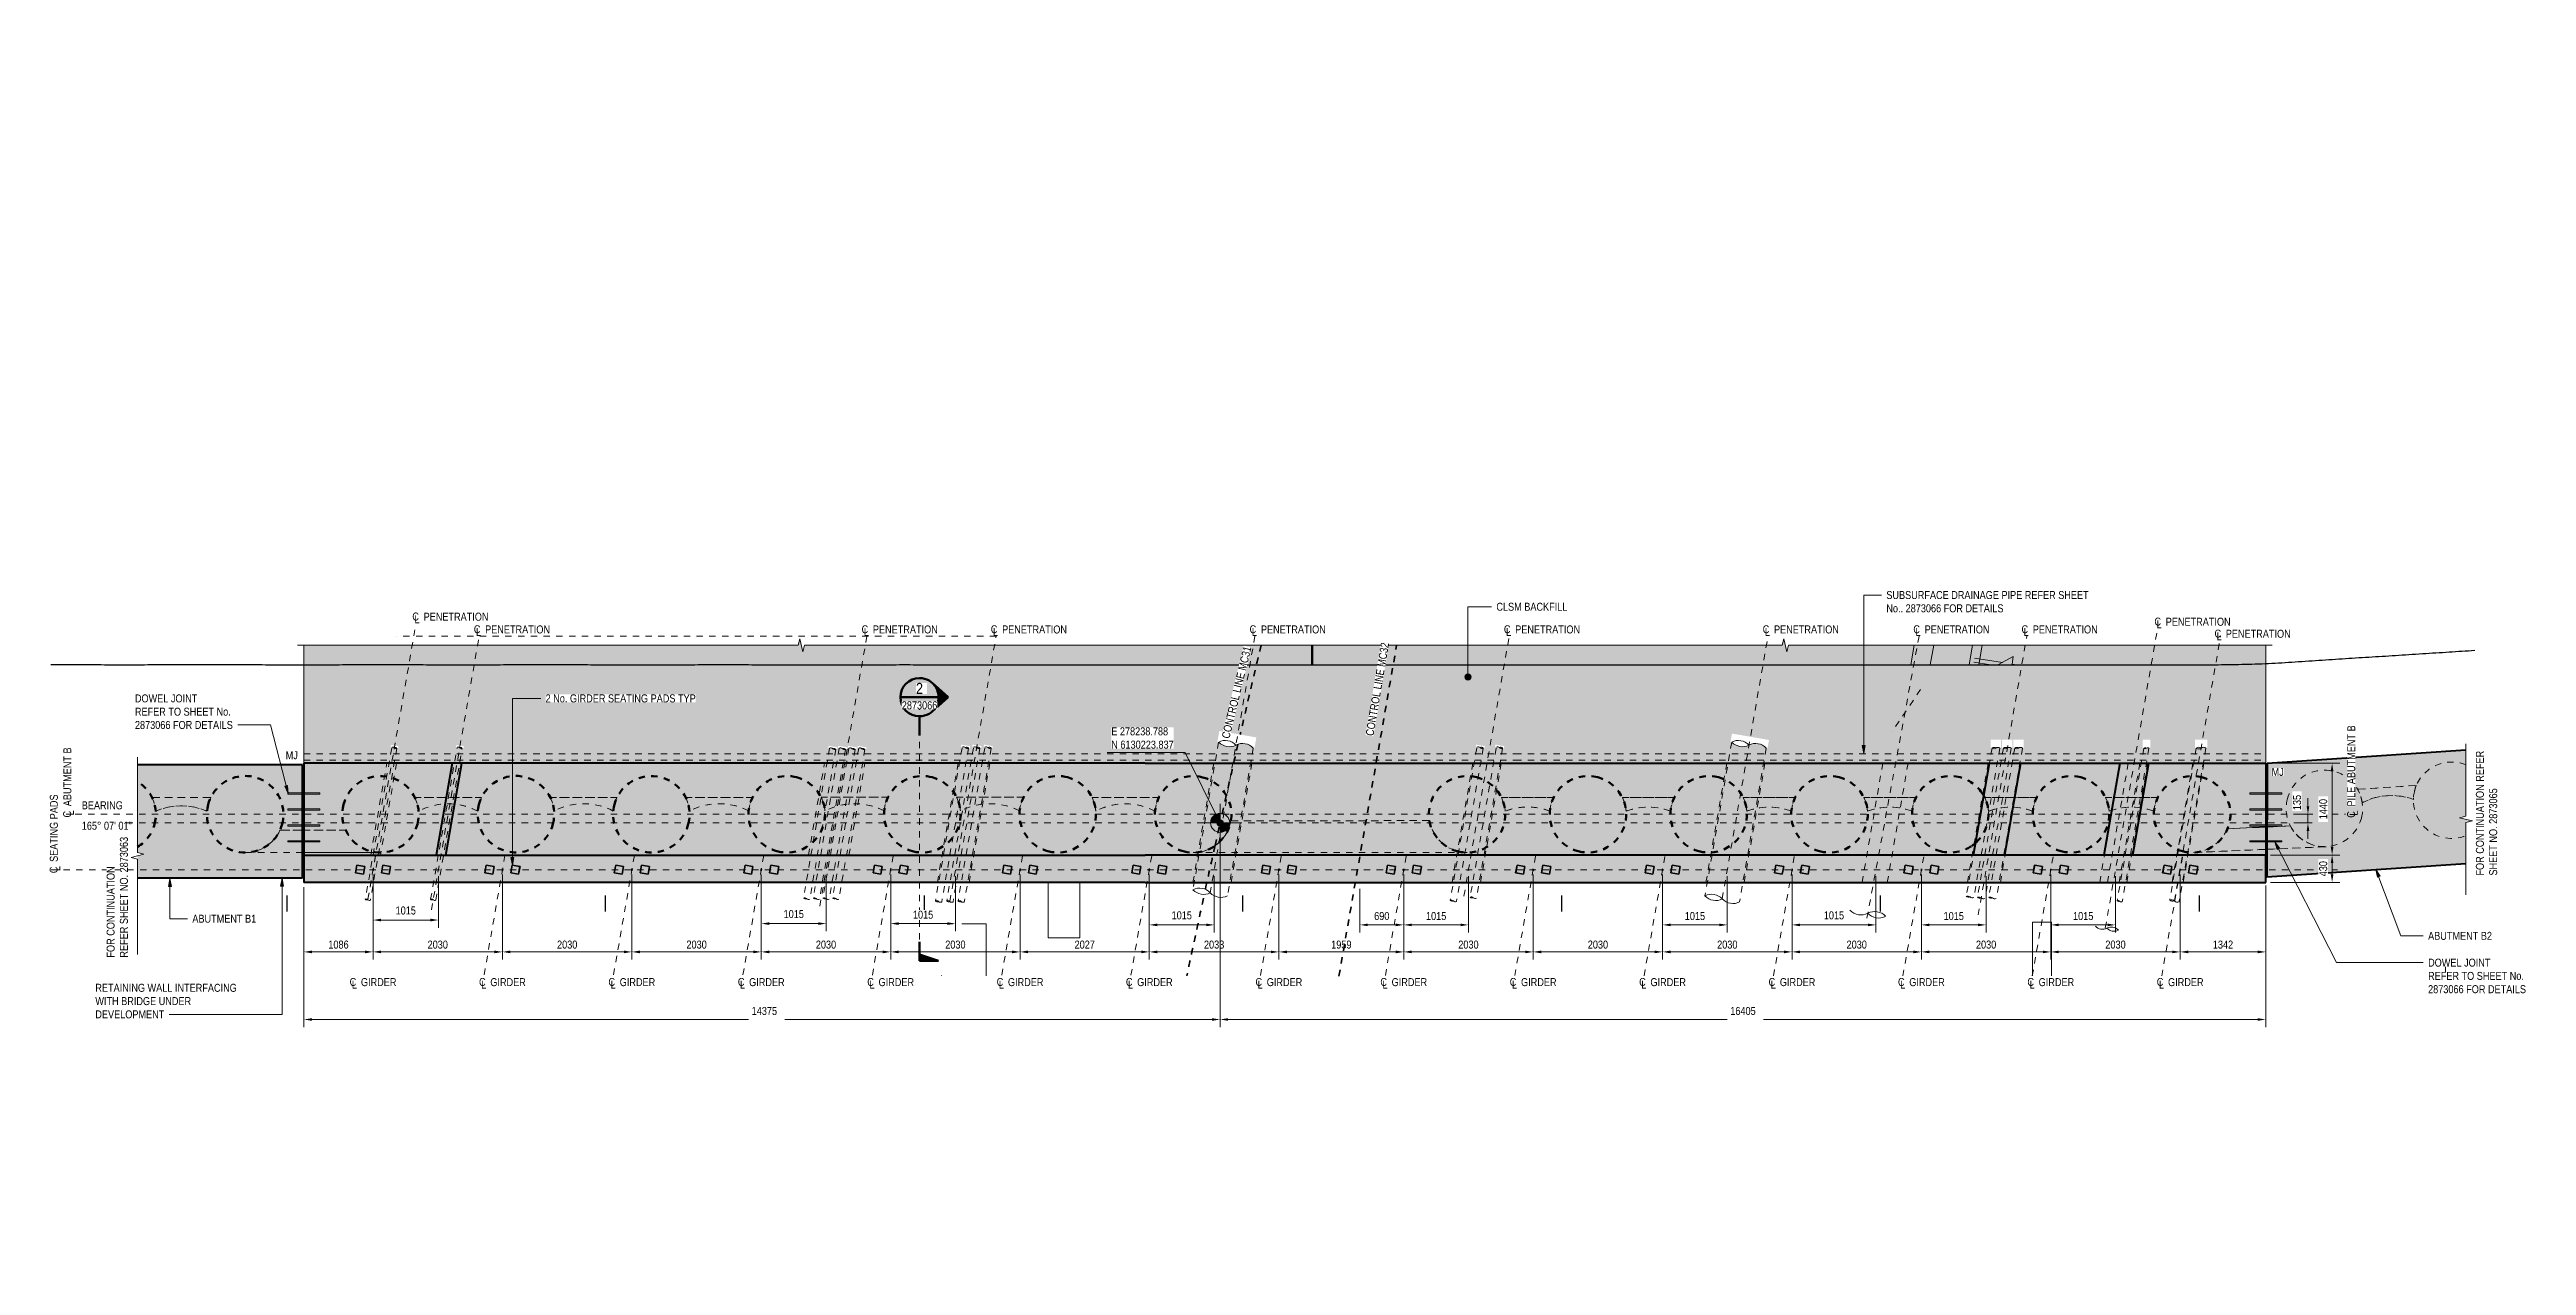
# Model space of a CAD drawing. Header units: metres. Extents: x -1140 to -1058, y 3 to 557.
# Drawn here: x -1139.81 to -1100.95, y 538.18 to 557.25 of the extents above.
import ezdxf

# ---------------------------------------------------------------- set-up
doc = ezdxf.new("R2010")
doc.units = ezdxf.units.M
for name, pattern in [('ControlLine', [0.02, 0.0125, -0.0025, 0.0025, -0.0025]), ('Dot_Section Line', [0.02, 0, -0.02]), ('JacobsCenter', [0.015, 0.009, -0.0015, 0.003, -0.0015]), ('JacobsDash_2_', [0.0045, 0.003, -0.0015]), ('JacobsDoubleCenter', [0.0255, 0.015, -0.0015, 0.003, -0.0015, 0.003, -0.0015]), ('JacobsGridLine', [0.0145, 0.01, -0.001, 0.0025, -0.001])]:
    doc.linetypes.add(name, pattern=pattern)
doc.layers.get('Defpoints').update_dxf_attribs({"color": 41})
for name, color, linetype, lineweight in [('A-ANNO-DIMS', 7, 'Continuous', 9), ('A-ANNO-NOTE', 7, 'Continuous', 9), ('A-DETL', 7, 'Continuous', 13), ('A-DETL-GENF', 7, 'Continuous', 9), ('A-GENM', 7, 'Continuous', 35), ('G-ANNO-DIMS', 7, 'Continuous', 9), ('G-ANNO-TEXT', 7, 'Continuous', 9), ('S-BEAM', 7, 'Continuous', 50), ('S-FNDN', 7, 'Continuous', 50), ('S-FNDN-HDLN', 7, 'JacobsDash_2_', 18), ('S-GRID', 7, 'Continuous', 9)]:
    doc.layers.add(name, color=color, linetype=linetype, lineweight=lineweight)
doc.layers.add('G-ANNO-SYMB', color=7, linetype='Continuous', lineweight=35, true_color=0x0080ff)
doc.styles.add('Arial Narrow', font='ARIALN.TTF', dxfattribs={"height": 0.125})
doc.styles.add('Arial Narrow_1', font='ARIALN.TTF', dxfattribs={"height": 0.0025})
doc.styles.add('Arial Narrow_2', font='ARIALN.TTF', dxfattribs={"height": 0.175})
doc.dimstyles.new('Dimension_Standard_O__mm_', dxfattribs={"dimscale": 0.3048, "dimtxt": 0.127929, "dimasz": 0.410105, "dimexe": 0.393701, "dimexo": 0.246063, "dimgap": 0.246063, "dimtad": 1, "dimdec": 0, "dimlfac": 1000, "dimzin": 0, "dimdsep": 46, "dimtxsty": 'Arial Narrow', "dimsah": 1, "dimcen": 0.09, "dimaunit": 1, "dimadec": 4, "dimazin": 0, "dimtfac": 1, "dimtdec": 4, "dimtix": 1, "dimtmove": 2, "dimatfit": 3, "dimfxl": 1, "dimtvp": 1, "dimtfill": 1, "dimtolj": 1, "dimtzin": 0, "dimlwd": 18, "dimlwe": 18, "dimarcsym": 2})
doc.dimstyles.new('Dimension_Standard_O__mm__1', dxfattribs={"dimscale": 0.3048, "dimtxt": 0.127929, "dimasz": 0.410105, "dimexe": 0.393701, "dimexo": 0.246063, "dimgap": 0.246063, "dimtad": 1, "dimdec": 0, "dimlfac": 1000, "dimzin": 0, "dimdsep": 46, "dimtxsty": 'Arial Narrow', "dimsah": 1, "dimcen": 0.09, "dimaunit": 1, "dimadec": 4, "dimazin": 0, "dimtfac": 1, "dimtdec": 4, "dimtix": 1, "dimtmove": 0, "dimatfit": 3, "dimfxl": 1, "dimtvp": 1, "dimtfill": 1, "dimtolj": 1, "dimtzin": 0, "dimlwd": 18, "dimlwe": 18, "dimarcsym": 2})
doc.dimstyles.new('Dimension_Standard_T__mm_', dxfattribs={"dimscale": 0.3048, "dimtxt": 0.127929, "dimasz": 0.410105, "dimexe": 0.393701, "dimexo": 0.246063, "dimgap": 0.164042, "dimtad": 1, "dimdec": 0, "dimlfac": 1000, "dimzin": 0, "dimdsep": 46, "dimtxsty": 'Arial Narrow', "dimsah": 1, "dimcen": 0.09, "dimaunit": 1, "dimadec": 4, "dimazin": 0, "dimtfac": 1, "dimtdec": 4, "dimtix": 1, "dimtmove": 0, "dimatfit": 3, "dimfxl": 1, "dimtvp": 1, "dimtolj": 1, "dimtzin": 0, "dimlwd": 18, "dimlwe": 18, "dimarcsym": 2})

msp = doc.modelspace()

# ---------------------------------------------------------------- blocks, each defined once
blk = doc.blocks.new('T2DPAA-T2D-PWA-RW-M2D-000002_ControlLinesMinor_rvt-1-DRG-2873064 - ABUTMENT B CONCRETE PLAN')
at = {"layer": 'A-DETL', "color": 150, "linetype": 'ControlLine', "lineweight": 35, "true_color": 0x0080ff}
for p, q in [((-1119.583, 542.716), (-1118.679, 547.904)), ((-1121.528, 544.762), (-1121.449, 545.113))]:
    blk.add_line(p, q, dxfattribs=at)
for start, end in [(166.64145, 167.01614), (167.05677, 167.27114), (167.27118, 167.38637), (167.4811, 167.66445), (167.70162, 168.02618)]:
    blk.add_arc((-906.758, 497.075), 220, start, end, dxfattribs=at)
blk = doc.blocks.new('T2DPAA-T2D-C3S-SD-M2D-100010_250_dwg-40816791-DRG-2873064 - ABUTMENT B CONCRETE PLAN')
at = {"lineweight": 18}
for p, q in [((81.76, -620.336), (81.451, -620.363)), ((81.838, -620.631), (81.529, -620.658)), ((81.686, -621.246), (81.994, -621.219)), ((81.773, -621.573), (81.746, -621.307)), ((81.853, -621.741), (81.809, -621.3)), ((81.725, -621.393), (82.033, -621.366))]:
    blk.add_line(p, q, dxfattribs=at)
at = {"lineweight": 18, "flags": 128}
blk.add_lwpolyline([(81.802, -621.682), (81.988, -621.883), (81.869, -621.895), (81.876, -621.96)], dxfattribs=at)
blk = doc.blocks.new('T2DPAA-T2D-PWC-SD-M2D-100001_ProposedDrainage_rvt-1-DRG-2873064 - ABUTMENT B CONCRETE PLAN')
at = {"lineweight": 18, "rotation": 75.11694444444424}
blk.add_blockref('T2DPAA-T2D-C3S-SD-M2D-100010_250_dwg-40816791-DRG-2873064 - ABUTMENT B CONCRETE PLAN', (-1731.083, 628.219), dxfattribs=at)
blk = doc.blocks.new('ExtentArrowOffset - Extent-66769750-DRG-2873064 - ABUTMENT B CONCRETE PLAN')
at = {"layer": 'A-DETL-GENF', "color": 253, "lineweight": 25, "true_color": 0xa3a3a3}
blk.add_line((0, 5.478), (0, 5.783), dxfattribs=at)
blk = doc.blocks.new('ExtentArrowOffset - Extent-66770196-DRG-2873064 - ABUTMENT B CONCRETE PLAN')
at = {"layer": 'A-DETL-GENF', "color": 253, "lineweight": 25, "true_color": 0xa3a3a3}
blk.add_line((36.493, 5.783), (36.493, 5.478), dxfattribs=at)
blk = doc.blocks.new('Top of Pavement - RL A - Top of Pavement - RL A-68818558-DRG-2873064 - ABUTMENT B CONCRETE PLAN')
at = {"layer": 'A-GENM', "color": 253, "lineweight": 25, "true_color": 0xa3a3a3}
blk.add_open_spline([(136.477, 42.204), (136.49, 42.154), (136.54, 41.968), (136.625, 41.646), (136.733, 41.239), (136.841, 40.832), (136.95, 40.425), (137.058, 40.018), (137.166, 39.611), (137.274, 39.204), (137.382, 38.797), (137.49, 38.39), (137.598, 37.983), (137.707, 37.576), (137.815, 37.169), (137.923, 36.762), (138.031, 36.355), (138.139, 35.948), (138.247, 35.541), (138.356, 35.134), (138.464, 34.727), (138.572, 34.32), (138.68, 33.913), (138.788, 33.506), (138.896, 33.099), (139.004, 32.692), (139.113, 32.285), (139.221, 31.878), (139.329, 31.471), (139.437, 31.064), (139.545, 30.657), (139.653, 30.25), (139.761, 29.843), (139.87, 29.436), (139.978, 29.029), (140.086, 28.622), (140.194, 28.215), (140.302, 27.808), (140.41, 27.401), (140.518, 26.994), (140.627, 26.587), (140.735, 26.18), (140.843, 25.773), (140.951, 25.366), (141.059, 24.959), (141.167, 24.552), (141.275, 24.145), (141.384, 23.738), (141.528, 23.196), (141.672, 22.653), (141.816, 22.111), (141.924, 21.704), (142.032, 21.297), (142.141, 20.89), (142.249, 20.483), (142.357, 20.076), (142.465, 19.669), (142.573, 19.262), (142.681, 18.855), (142.789, 18.448), (142.898, 18.041), (143.006, 17.634), (143.114, 17.227), (143.222, 16.82), (143.33, 16.413), (143.438, 16.006), (143.546, 15.599), (143.655, 15.192), (143.763, 14.785), (143.871, 14.378), (143.961, 14.039), (144.033, 13.767), (144.087, 13.564), (144.141, 13.36), (144.213, 13.089), (144.303, 12.75), (144.412, 12.343), (144.52, 11.936), (144.628, 11.529), (144.736, 11.122), (144.844, 10.715), (144.952, 10.308), (145.06, 9.901), (145.168, 9.494), (145.261, 9.156), (145.339, 8.886), (145.399, 8.685), (145.463, 8.484), (145.529, 8.284), (145.597, 8.085), (145.665, 7.886), (145.733, 7.687), (145.822, 7.422), (145.911, 7.155), (145.999, 6.889), (146.088, 6.624), (146.2, 6.291), (146.332, 5.898), (146.419, 5.637), (146.462, 5.51)], degree=3, knots=[0.3919897, 0.3919897, 0.3919897, 0.3919897, 0.3930636, 0.3959538, 0.3988439, 0.4017341, 0.4046243, 0.4075145, 0.4104046, 0.4132948, 0.416185, 0.4190751, 0.4219653, 0.4248555, 0.4277457, 0.4306358, 0.433526, 0.4364162, 0.4393064, 0.4421965, 0.4450867, 0.4479769, 0.4508671, 0.4537572, 0.4566474, 0.4595376, 0.4624277, 0.4653179, 0.4682081, 0.4710983, 0.4739884, 0.4768786, 0.4797688, 0.482659, 0.4855491, 0.4884393, 0.4913295, 0.4942197, 0.4971098, 0.5, 0.5028902, 0.5057803, 0.5086705, 0.5115607, 0.5144509, 0.517341, 0.5202312, 0.5231214, 0.5260116, 0.5317919, 0.5346821, 0.5375723, 0.5404624, 0.5433526, 0.5462428, 0.5491329, 0.5520231, 0.5549133, 0.5578035, 0.5606936, 0.5635838, 0.566474, 0.5693642, 0.5722543, 0.5751445, 0.5780347, 0.5809249, 0.583815, 0.5867052, 0.5895954, 0.5924855, 0.5939306, 0.5953757, 0.5968208, 0.5982659, 0.6011561, 0.6040462, 0.6069364, 0.6098266, 0.6127168, 0.6156069, 0.6184971, 0.6213873, 0.6242775, 0.6271676, 0.6286127, 0.6300578, 0.6315029, 0.632948, 0.6343931, 0.6358382, 0.6372832, 0.6387283, 0.6416185, 0.6430636, 0.6445087, 0.6473988, 0.650289, 0.6530618, 0.6530618, 0.6530618, 0.6530618], dxfattribs=at)
blk = doc.blocks.new('T2DPAA-T2D-C3S-RS-M3D-100334_rvt-1-DRG-2873064 - ABUTMENT B CONCRETE PLAN')
at = {"layer": 'A-ANNO-NOTE', "color": 253, "lineweight": 25, "true_color": 0xa3a3a3}
for p, q in [((-1136.09, 543.979), (-1136.09, 543.729)), ((-1136.09, 543.979), (-1136.09, 543.729)), ((-1131.09, 543.729), (-1131.09, 543.979)), ((-1131.09, 543.729), (-1131.09, 543.979)), ((-1126.09, 543.979), (-1126.09, 543.729)), ((-1126.09, 543.979), (-1126.09, 543.729)), ((-1121.09, 543.729), (-1121.09, 543.979)), ((-1121.09, 543.729), (-1121.09, 543.979)), ((-1116.09, 543.979), (-1116.09, 543.729)), ((-1116.09, 543.979), (-1116.09, 543.729)), ((-1111.09, 543.729), (-1111.09, 543.979)), ((-1111.09, 543.729), (-1111.09, 543.979)), ((-1106.09, 543.979), (-1106.09, 543.729)), ((-1106.09, 543.979), (-1106.09, 543.729))]:
    blk.add_line(p, q, dxfattribs=at)
at = {"layer": 'A-DETL-GENF', "color": 253, "lineweight": 25, "true_color": 0xa3a3a3, "rotation": 179.8979998180599}
for name, p in [('ExtentArrowOffset - Extent-66769750-DRG-2873064 - ABUTMENT B CONCRETE PLAN', (-1120.005, 553.382)), ('ExtentArrowOffset - Extent-66770196-DRG-2873064 - ABUTMENT B CONCRETE PLAN', (-1083.491, 553.317))]:
    blk.add_blockref(name, p, dxfattribs=at)
at = {"layer": 'A-GENM', "color": 253, "lineweight": 25, "true_color": 0xa3a3a3, "rotation": 75.11694444444424}
blk.add_blockref('Top of Pavement - RL A - Top of Pavement - RL A-68818558-DRG-2873064 - ABUTMENT B CONCRETE PLAN', (-1134.058, 404.862), dxfattribs=at)
blk = doc.blocks.new('01_SFO_FRP_Pile_CastInPlace_CS_BR08 - CAST-IN-PLACE PILE - 1200-8661432-DRG-2873064 - ABUTMENT B CONCRETE PLAN')
at = {"layer": 'S-FNDN', "color": 253, "linetype": 'JacobsDash_2_', "true_color": 0x9e9e9e}
for start, end in [(90, 270), (270, 90)]:
    blk.add_arc((0, 0), 0.6, start, end, dxfattribs=at)
blk = doc.blocks.new('01_SFO_FRP_Pile_CastInPlace_CS_BR08 - CAST-IN-PLACE PILE - 1200-9305895-DRG-2873064 - ABUTMENT B CONCRETE PLAN')
at = {"layer": 'S-FNDN', "color": 253, "linetype": 'JacobsDash_2_', "true_color": 0x9e9e9e}
for start, end in [(90, 270), (270, 90)]:
    blk.add_arc((0, 0), 0.6, start, end, dxfattribs=at)
blk = doc.blocks.new('01_SFO_FRP_Pile_CastInPlace_CS_BR08 - CAST-IN-PLACE PILE - 1200-9305886-DRG-2873064 - ABUTMENT B CONCRETE PLAN')
at = {"layer": 'S-FNDN', "color": 253, "linetype": 'JacobsDash_2_', "true_color": 0x9e9e9e}
for start, end in [(90, 270), (270, 90)]:
    blk.add_arc((0, 0), 0.6, start, end, dxfattribs=at)
blk = doc.blocks.new('01_SFO_FRP_Pile_CastInPlace_CS_BR08 - CAST-IN-PLACE PILE - 1200-8642320-DRG-2873064 - ABUTMENT B CONCRETE PLAN')
at = {"layer": 'S-FNDN', "color": 253, "linetype": 'JacobsDash_2_', "true_color": 0x9e9e9e}
for start, end in [(90, 270), (270, 90)]:
    blk.add_arc((0, 0), 0.6, start, end, dxfattribs=at)
blk = doc.blocks.new('01_SFO_FRP_Pile_CastInPlace_CS_BR08 - CAST-IN-PLACE PILE - 1200-8642087-DRG-2873064 - ABUTMENT B CONCRETE PLAN')
at = {"layer": 'S-FNDN', "color": 253, "linetype": 'JacobsDash_2_', "true_color": 0x9e9e9e}
for start, end in [(90, 270), (270, 90)]:
    blk.add_arc((0, 0), 0.6, start, end, dxfattribs=at)
blk = doc.blocks.new('01_SFO_FRP_Pile_CastInPlace_CS_BR08 - CAST-IN-PLACE PILE - 1200-8642141-DRG-2873064 - ABUTMENT B CONCRETE PLAN')
at = {"layer": 'S-FNDN', "color": 253, "linetype": 'JacobsDash_2_', "true_color": 0x9e9e9e}
for start, end in [(90, 270), (270, 90)]:
    blk.add_arc((0, 0), 0.6, start, end, dxfattribs=at)
blk = doc.blocks.new('01_SFO_FRP_Pile_CastInPlace_CS_BR08 - CAST-IN-PLACE PILE - 1200-8642185-DRG-2873064 - ABUTMENT B CONCRETE PLAN')
at = {"layer": 'S-FNDN', "color": 253, "linetype": 'JacobsDash_2_', "true_color": 0x9e9e9e}
for start, end in [(90, 270), (270, 90)]:
    blk.add_arc((0, 0), 0.6, start, end, dxfattribs=at)
blk = doc.blocks.new('01_SFO_FRP_Pile_CastInPlace_CS_BR08 - CAST-IN-PLACE PILE - 1200-8642223-DRG-2873064 - ABUTMENT B CONCRETE PLAN')
at = {"layer": 'S-FNDN', "color": 253, "linetype": 'JacobsDash_2_', "true_color": 0x9e9e9e}
for start, end in [(90, 270), (49.0909, 90), (43.6468, 49.0909), (40.9091, 43.632), (327.2727, 40.9091), (319.0909, 326.2696), (326.2838, 327.2727), (270, 319.0909)]:
    blk.add_arc((0, 0), 0.6, start, end, dxfattribs=at)
blk = doc.blocks.new('01_SFO_FRP_Pile_CastInPlace_CS_BR08 - CAST-IN-PLACE PILE - 1200-8642276-DRG-2873064 - ABUTMENT B CONCRETE PLAN')
at = {"layer": 'S-FNDN', "color": 253, "linetype": 'JacobsDash_2_', "true_color": 0x9e9e9e}
for start, end in [(90, 270), (270, 90)]:
    blk.add_arc((0, 0), 0.6, start, end, dxfattribs=at)
blk = doc.blocks.new('01_SFO_FRP_Pile_CastInPlace_CS_BR08 - CAST-IN-PLACE PILE - 1200-8661394-DRG-2873064 - ABUTMENT B CONCRETE PLAN')
at = {"layer": 'S-FNDN', "color": 253, "linetype": 'JacobsDash_2_', "true_color": 0x9e9e9e}
for start, end in [(90, 270), (270, 90)]:
    blk.add_arc((0, 0), 0.6, start, end, dxfattribs=at)
blk = doc.blocks.new('05_SFO_BPE_Twin_Pedestal_Sq125_CS_BR08-ABUT_B - 525 Wide Pedestal _125L x 125W x20H_-6054781-DRG-2873064 - ABUTMENT B CONCRETE PLAN')
at = {"layer": 'S-FNDN-HDLN', "lineweight": 35}
for p, q in [((-1110.456, 544.385), (-1110.446, 544.384)), ((-1110.446, 544.384), (-1110.449, 544.369)), ((-1110.448, 544.374), (-1110.446, 544.384)), ((-1110.446, 544.384), (-1110.443, 544.399)), ((-1110.436, 544.382), (-1110.446, 544.384))]:
    blk.add_line(p, q, dxfattribs=at)
blk = doc.blocks.new('05_SFO_BPE_Twin_Pedestal_Sq125_CS_BR08-ABUT_B - 525 Wide Pedestal _125L x 125W x20H_-V1-DRG-2873064 - ABUTMENT B CONCRETE PLAN')
at = {"layer": 'S-FNDN', "lineweight": 35}
for p, q in [((-1114.782, 544.333), (-1114.76, 544.456)), ((-1114.76, 544.456), (-1114.781, 544.333)), ((-1114.637, 544.434), (-1114.76, 544.456)), ((-1114.76, 544.456), (-1114.76, 544.456)), ((-1114.658, 544.311), (-1114.637, 544.434)), ((-1114.376, 544.333), (-1114.354, 544.456)), ((-1114.354, 544.456), (-1114.375, 544.333)), ((-1114.231, 544.434), (-1114.354, 544.456)), ((-1114.354, 544.456), (-1114.354, 544.456)), ((-1114.252, 544.311), (-1114.231, 544.434)), ((-1114.659, 544.311), (-1114.782, 544.333)), ((-1114.782, 544.333), (-1114.781, 544.333)), ((-1114.781, 544.333), (-1114.658, 544.311)), ((-1114.659, 544.311), (-1114.658, 544.311)), ((-1114.253, 544.311), (-1114.376, 544.333)), ((-1114.376, 544.333), (-1114.375, 544.333)), ((-1114.375, 544.333), (-1114.252, 544.311)), ((-1114.253, 544.311), (-1114.252, 544.311))]:
    blk.add_line(p, q, dxfattribs=at)
at = {"layer": 'S-FNDN-HDLN', "lineweight": 35}
for p, q in [((-1114.516, 544.385), (-1114.506, 544.384)), ((-1114.506, 544.384), (-1114.509, 544.368)), ((-1114.506, 544.384), (-1114.504, 544.398)), ((-1114.505, 544.393), (-1114.506, 544.384)), ((-1114.497, 544.382), (-1114.506, 544.384))]:
    blk.add_line(p, q, dxfattribs=at)
blk = doc.blocks.new('05_SFO_BPE_Twin_Pedestal_Sq125_CS_BR08-ABUT_B - 525 Wide Pedestal _125L x 125W x20H_-V2-DRG-2873064 - ABUTMENT B CONCRETE PLAN')
at = {"layer": 'S-FNDN', "lineweight": 35}
for p, q in [((-1120.78, 544.456), (-1120.801, 544.333)), ((-1120.657, 544.434), (-1120.78, 544.456)), ((-1120.78, 544.456), (-1120.657, 544.434)), ((-1120.78, 544.456), (-1120.78, 544.456)), ((-1120.678, 544.311), (-1120.657, 544.434)), ((-1120.657, 544.434), (-1120.678, 544.311)), ((-1120.657, 544.434), (-1120.657, 544.434)), ((-1120.374, 544.456), (-1120.396, 544.333)), ((-1120.251, 544.434), (-1120.374, 544.456)), ((-1120.374, 544.456), (-1120.251, 544.434)), ((-1120.374, 544.456), (-1120.374, 544.456)), ((-1120.272, 544.311), (-1120.251, 544.434)), ((-1120.251, 544.434), (-1120.272, 544.311)), ((-1120.251, 544.434), (-1120.251, 544.434)), ((-1120.801, 544.333), (-1120.678, 544.311)), ((-1120.678, 544.311), (-1120.678, 544.311)), ((-1120.396, 544.333), (-1120.272, 544.311)), ((-1120.272, 544.311), (-1120.272, 544.311))]:
    blk.add_line(p, q, dxfattribs=at)
at = {"layer": 'S-FNDN-HDLN', "lineweight": 35}
for p, q in [((-1120.536, 544.385), (-1120.526, 544.384)), ((-1120.526, 544.384), (-1120.529, 544.368)), ((-1120.526, 544.384), (-1120.523, 544.398)), ((-1120.524, 544.393), (-1120.526, 544.384)), ((-1120.516, 544.382), (-1120.526, 544.384))]:
    blk.add_line(p, q, dxfattribs=at)
blk = doc.blocks.new('05_SFO_BPE_Twin_Pedestal_Sq125_CS_BR08-ABUT_B - 525 Wide Pedestal _125L x 125W x20H_-V3-DRG-2873064 - ABUTMENT B CONCRETE PLAN')
at = {"layer": 'S-FNDN', "lineweight": 35}
for p, q in [((-1124.84, 544.456), (-1124.862, 544.333)), ((-1124.717, 544.434), (-1124.84, 544.456)), ((-1124.84, 544.456), (-1124.717, 544.434)), ((-1124.84, 544.456), (-1124.84, 544.456)), ((-1124.739, 544.311), (-1124.717, 544.434)), ((-1124.717, 544.434), (-1124.738, 544.311)), ((-1124.717, 544.434), (-1124.717, 544.434)), ((-1124.434, 544.456), (-1124.456, 544.333)), ((-1124.311, 544.434), (-1124.434, 544.456)), ((-1124.434, 544.456), (-1124.311, 544.434)), ((-1124.434, 544.456), (-1124.434, 544.456)), ((-1124.333, 544.311), (-1124.311, 544.434)), ((-1124.311, 544.434), (-1124.332, 544.311)), ((-1124.311, 544.434), (-1124.311, 544.434)), ((-1124.862, 544.333), (-1124.739, 544.311)), ((-1124.738, 544.311), (-1124.739, 544.311)), ((-1124.456, 544.333), (-1124.333, 544.311)), ((-1124.332, 544.311), (-1124.333, 544.311))]:
    blk.add_line(p, q, dxfattribs=at)
at = {"layer": 'S-FNDN-HDLN', "lineweight": 35}
for p, q in [((-1124.596, 544.385), (-1124.586, 544.384)), ((-1124.586, 544.384), (-1124.589, 544.368)), ((-1124.586, 544.384), (-1124.583, 544.398)), ((-1124.584, 544.393), (-1124.586, 544.384)), ((-1124.576, 544.382), (-1124.586, 544.384))]:
    blk.add_line(p, q, dxfattribs=at)
blk = doc.blocks.new('05_SFO_BPE_Twin_Pedestal_Sq125_CS_BR08-ABUT_B - 525 Wide Pedestal _125L x 125W x20H_-V4-DRG-2873064 - ABUTMENT B CONCRETE PLAN')
at = {"layer": 'S-FNDN-HDLN', "lineweight": 35}
for p, q in [((-1128.656, 544.385), (-1128.646, 544.384)), ((-1128.646, 544.384), (-1128.649, 544.368)), ((-1128.646, 544.384), (-1128.644, 544.398)), ((-1128.645, 544.393), (-1128.646, 544.384)), ((-1128.636, 544.382), (-1128.646, 544.384))]:
    blk.add_line(p, q, dxfattribs=at)
blk = doc.blocks.new('05_SFO_BPE_Twin_Pedestal_Sq125_CS_BR08-ABUT_B - 525 Wide Pedestal _125L x 125W x20H_-V5-DRG-2873064 - ABUTMENT B CONCRETE PLAN')
at = {"layer": 'S-FNDN', "lineweight": 35}
for p, q in [((-1108.669, 544.456), (-1108.691, 544.333)), ((-1108.691, 544.333), (-1108.67, 544.456)), ((-1108.67, 544.456), (-1108.669, 544.456)), ((-1108.546, 544.434), (-1108.669, 544.456)), ((-1108.568, 544.311), (-1108.546, 544.434)), ((-1108.263, 544.456), (-1108.285, 544.333)), ((-1108.285, 544.333), (-1108.264, 544.456)), ((-1108.264, 544.456), (-1108.263, 544.456)), ((-1108.14, 544.434), (-1108.263, 544.456)), ((-1108.162, 544.311), (-1108.14, 544.434)), ((-1108.691, 544.333), (-1108.568, 544.311)), ((-1108.568, 544.311), (-1108.691, 544.333)), ((-1108.691, 544.333), (-1108.691, 544.333)), ((-1108.568, 544.311), (-1108.568, 544.311)), ((-1108.285, 544.333), (-1108.162, 544.311)), ((-1108.162, 544.311), (-1108.285, 544.333)), ((-1108.285, 544.333), (-1108.285, 544.333)), ((-1108.162, 544.311), (-1108.162, 544.311))]:
    blk.add_line(p, q, dxfattribs=at)
at = {"layer": 'S-FNDN-HDLN', "lineweight": 35}
for p, q in [((-1108.426, 544.385), (-1108.416, 544.384)), ((-1108.416, 544.384), (-1108.418, 544.369)), ((-1108.417, 544.374), (-1108.416, 544.384)), ((-1108.416, 544.384), (-1108.413, 544.399)), ((-1108.406, 544.382), (-1108.416, 544.384))]:
    blk.add_line(p, q, dxfattribs=at)
blk = doc.blocks.new('05_SFO_BPE_Twin_Pedestal_Sq125_CS_BR08-ABUT_B - 525 Wide Pedestal _125L x 125W x20H_-V6-DRG-2873064 - ABUTMENT B CONCRETE PLAN')
at = {"layer": 'S-FNDN-HDLN', "lineweight": 35}
for p, q in [((-1106.396, 544.385), (-1106.386, 544.384)), ((-1106.386, 544.384), (-1106.389, 544.369)), ((-1106.388, 544.374), (-1106.386, 544.384)), ((-1106.386, 544.384), (-1106.383, 544.399)), ((-1106.376, 544.382), (-1106.386, 544.384))]:
    blk.add_line(p, q, dxfattribs=at)
blk = doc.blocks.new('05_SFO_BPE_Twin_Pedestal_Sq125_CS_BR08-ABUT_B - 525 Wide Pedestal _125L x 125W x20H_-V7-DRG-2873064 - ABUTMENT B CONCRETE PLAN')
at = {"layer": 'S-FNDN-HDLN', "lineweight": 35}
for p, q in [((-1130.686, 544.385), (-1130.676, 544.383)), ((-1130.676, 544.383), (-1130.679, 544.368)), ((-1130.676, 544.383), (-1130.674, 544.398)), ((-1130.675, 544.393), (-1130.676, 544.383)), ((-1130.666, 544.382), (-1130.676, 544.383))]:
    blk.add_line(p, q, dxfattribs=at)
blk = doc.blocks.new('05_SFO_BPE_Twin_Pedestal_Sq125_CS_BR08-ABUT_B - 525 Wide Pedestal _125L x 125W x20H_-V8-DRG-2873064 - ABUTMENT B CONCRETE PLAN')
at = {"layer": 'S-FNDN', "lineweight": 35}
for p, q in [((-1132.961, 544.456), (-1132.982, 544.333)), ((-1132.838, 544.434), (-1132.961, 544.456)), ((-1132.961, 544.456), (-1132.96, 544.456)), ((-1132.96, 544.456), (-1132.837, 544.434)), ((-1132.859, 544.311), (-1132.838, 544.434)), ((-1132.837, 544.434), (-1132.859, 544.311)), ((-1132.837, 544.434), (-1132.838, 544.434)), ((-1132.555, 544.456), (-1132.576, 544.333)), ((-1132.432, 544.434), (-1132.555, 544.456)), ((-1132.555, 544.456), (-1132.554, 544.456)), ((-1132.554, 544.456), (-1132.431, 544.434)), ((-1132.453, 544.311), (-1132.432, 544.434)), ((-1132.431, 544.434), (-1132.453, 544.311)), ((-1132.431, 544.434), (-1132.432, 544.434)), ((-1132.982, 544.333), (-1132.859, 544.311)), ((-1132.859, 544.311), (-1132.859, 544.311)), ((-1132.576, 544.333), (-1132.453, 544.311)), ((-1132.453, 544.311), (-1132.453, 544.311))]:
    blk.add_line(p, q, dxfattribs=at)
at = {"layer": 'S-FNDN-HDLN', "lineweight": 35}
for p, q in [((-1132.716, 544.385), (-1132.707, 544.383)), ((-1132.707, 544.383), (-1132.709, 544.368)), ((-1132.707, 544.383), (-1132.704, 544.398)), ((-1132.705, 544.393), (-1132.707, 544.383)), ((-1132.697, 544.382), (-1132.707, 544.383))]:
    blk.add_line(p, q, dxfattribs=at)
blk = doc.blocks.new('05_SFO_BPE_Twin_Pedestal_Sq125_CS_BR08-ABUT_B - 525 Wide Pedestal _125L x 125W x20H_-V9-DRG-2873064 - ABUTMENT B CONCRETE PLAN')
at = {"layer": 'S-FNDN', "lineweight": 35}
for p, q in [((-1134.991, 544.456), (-1135.012, 544.333)), ((-1134.868, 544.434), (-1134.991, 544.456)), ((-1134.99, 544.456), (-1134.867, 544.434)), ((-1134.99, 544.456), (-1134.99, 544.456)), ((-1134.889, 544.311), (-1134.868, 544.434)), ((-1134.867, 544.434), (-1134.889, 544.311)), ((-1134.867, 544.434), (-1134.868, 544.434)), ((-1134.585, 544.456), (-1134.606, 544.333)), ((-1134.462, 544.434), (-1134.585, 544.456)), ((-1134.584, 544.456), (-1134.585, 544.456)), ((-1134.584, 544.456), (-1134.461, 544.434)), ((-1134.483, 544.311), (-1134.462, 544.434)), ((-1134.461, 544.434), (-1134.483, 544.311)), ((-1134.461, 544.434), (-1134.462, 544.434)), ((-1135.012, 544.333), (-1134.889, 544.311)), ((-1134.889, 544.311), (-1134.889, 544.311)), ((-1134.606, 544.333), (-1134.483, 544.311)), ((-1134.483, 544.311), (-1134.483, 544.311))]:
    blk.add_line(p, q, dxfattribs=at)
at = {"layer": 'S-FNDN-HDLN', "lineweight": 35}
for p, q in [((-1134.746, 544.385), (-1134.737, 544.383)), ((-1134.737, 544.383), (-1134.739, 544.369)), ((-1134.738, 544.374), (-1134.737, 544.383)), ((-1134.737, 544.383), (-1134.734, 544.399)), ((-1134.727, 544.382), (-1134.737, 544.383))]:
    blk.add_line(p, q, dxfattribs=at)
blk = doc.blocks.new('05_SFO_BPE_Twin_Pedestal_Sq125_CS_BR08-ABUT_B - 525 Wide Pedestal _125L x 125W x20H_-V10-DRG-2873064 - ABUTMENT B CONCRETE PLAN')
at = {"layer": 'S-FNDN', "lineweight": 35}
for p, q in [((-1118.82, 544.456), (-1118.842, 544.333)), ((-1118.842, 544.333), (-1118.82, 544.456)), ((-1118.697, 544.434), (-1118.82, 544.456)), ((-1118.82, 544.456), (-1118.82, 544.456)), ((-1118.718, 544.311), (-1118.697, 544.434)), ((-1118.414, 544.456), (-1118.436, 544.333)), ((-1118.436, 544.333), (-1118.414, 544.456)), ((-1118.291, 544.434), (-1118.414, 544.456)), ((-1118.414, 544.456), (-1118.414, 544.456)), ((-1118.312, 544.311), (-1118.291, 544.434)), ((-1118.842, 544.333), (-1118.718, 544.311)), ((-1118.719, 544.311), (-1118.842, 544.333)), ((-1118.842, 544.333), (-1118.842, 544.333)), ((-1118.719, 544.311), (-1118.719, 544.311)), ((-1118.436, 544.333), (-1118.312, 544.311)), ((-1118.313, 544.311), (-1118.436, 544.333)), ((-1118.436, 544.333), (-1118.436, 544.333)), ((-1118.313, 544.311), (-1118.313, 544.311))]:
    blk.add_line(p, q, dxfattribs=at)
at = {"layer": 'S-FNDN-HDLN', "lineweight": 35}
for p, q in [((-1118.576, 544.385), (-1118.567, 544.384)), ((-1118.567, 544.384), (-1118.569, 544.368)), ((-1118.567, 544.384), (-1118.564, 544.398)), ((-1118.565, 544.393), (-1118.567, 544.384)), ((-1118.557, 544.382), (-1118.567, 544.384))]:
    blk.add_line(p, q, dxfattribs=at)
blk = doc.blocks.new('03_SFR_ACS_Abutment_BR08_Retaining wall CS - ABUTMENT EAST_BR8_1-7988247-DRG-2873064 - ABUTMENT B CONCRETE PLAN')
at = {"layer": 'S-BEAM', "color": 252, "lineweight": 40, "true_color": 0x888888}
for p, q in [((-1135.842, 546.029), (-1138.432, 546.029)), ((-1135.842, 544.254), (-1135.842, 546.029)), ((-1135.842, 546.029), (-1135.842, 546.029)), ((-1135.842, 546.029), (-1135.842, 544.254)), ((-1138.432, 544.254), (-1135.842, 544.254)), ((-1135.842, 544.254), (-1135.842, 544.254))]:
    blk.add_line(p, q, dxfattribs=at)
blk = doc.blocks.new('01_SFO_FRP_Pile_CastInPlace_CS_BR08 - CAST-IN-PLACE PILE - 1200-8641665-DRG-2873064 - ABUTMENT B CONCRETE PLAN')
at = {"layer": 'S-FNDN', "color": 253, "linetype": 'JacobsDash_2_', "true_color": 0x9e9e9e}
for start, end in [(90, 270), (270, 90)]:
    blk.add_arc((0, 0), 0.6, start, end, dxfattribs=at)
blk = doc.blocks.new('01_SFO_FRP_Pile_CastInPlace_CS_BR08 - CAST-IN-PLACE PILE - 1200-8641633-DRG-2873064 - ABUTMENT B CONCRETE PLAN')
at = {"layer": 'S-FNDN', "color": 253, "linetype": 'JacobsDash_2_', "true_color": 0x9e9e9e}
for start, end in [(270, 343.6231), (226.2214, 270)]:
    blk.add_arc((0, 0), 0.6, start, end, dxfattribs=at)
blk = doc.blocks.new('01_SFO_FRP_Pile_CastInPlace_CS_BR08 - CAST-IN-PLACE PILE - 1200-8642364-DRG-2873064 - ABUTMENT B CONCRETE PLAN')
at = {"layer": 'S-FNDN-HDLN', "color": 253, "true_color": 0x9e9e9e}
for start, end in [(90, 270), (270, 90)]:
    blk.add_arc((0, 0), 0.6, start, end, dxfattribs=at)
blk = doc.blocks.new('01_SFO_FRP_Pile_CastInPlace_CS_BR08 - CAST-IN-PLACE PILE - 1200-8661263-DRG-2873064 - ABUTMENT B CONCRETE PLAN')
at = {"layer": 'S-FNDN-HDLN', "color": 253, "true_color": 0x9e9e9e}
for start, end in [(90, 216.9689), (352.8327, 90)]:
    blk.add_arc((0, 0), 0.6, start, end, dxfattribs=at)
blk = doc.blocks.new('20_SFR_WSC_ShotcreteWall_Flat_Datum - FlatWall_PileSize_1200-9242313-DRG-2873064 - ABUTMENT B CONCRETE PLAN')
at = {"layer": 'A-DETL', "color": 8, "linetype": 'JacobsDash_2_', "lineweight": 18, "true_color": 0x808080}
for p, q in [((3.708, -0.7), (0.592, -0.7)), ((0.592, -0.7), (3.708, -0.7)), ((4.3, -1.2), (0, -1.2)), ((0, -1.2), (4.3, -1.2))]:
    blk.add_line(p, q, dxfattribs=at)
at = {"layer": 'A-DETL', "color": 8, "linetype": 'JacobsDash_2_', "lineweight": 18, "true_color": 0x808080, "flags": 128}
for points in [[(0.592, -0.7), (0.572, -0.782), (0.541, -0.86), (0.499, -0.933), (0.448, -1), (0.387, -1.058), (0.319, -1.108), (0.245, -1.148), (0.166, -1.177), (0.084, -1.194), (0, -1.2)], [(0, -1.2), (0.084, -1.194), (0.166, -1.177), (0.245, -1.148), (0.319, -1.108), (0.387, -1.058), (0.448, -1), (0.499, -0.933), (0.541, -0.86), (0.572, -0.782), (0.592, -0.7)], [(3.708, -0.7), (3.728, -0.782), (3.759, -0.86), (3.801, -0.933), (3.852, -1), (3.912, -1.058), (3.98, -1.108), (4.055, -1.148), (4.134, -1.177), (4.216, -1.194), (4.3, -1.2)], [(4.3, -1.2), (4.216, -1.194), (4.134, -1.177), (4.055, -1.148), (3.98, -1.108), (3.912, -1.058), (3.852, -1), (3.801, -0.933), (3.759, -0.86), (3.728, -0.782), (3.708, -0.7)]]:
    blk.add_lwpolyline(points, dxfattribs=at)
blk = doc.blocks.new('20_SFR_WSC_ShotcreteWall_ArchFlatBack_Datum - ArchWall_PileSize_1200-8656066-DRG-2873064 - ABUTMENT B CONCRETE PLAN')
at = {"layer": 'A-DETL', "color": 8, "linetype": 'JacobsDash_2_', "lineweight": 18, "true_color": 0x808080}
for p, q in [((1.586, 0.863), (0.539, 0.863)), ((0.539, 0.863), (1.586, 0.863))]:
    blk.add_line(p, q, dxfattribs=at)
at = {"layer": 'A-DETL', "color": 8, "linetype": 'JacobsDash_2_', "lineweight": 18, "true_color": 0x808080, "flags": 128}
for points in [[(0.539, 0.863), (0.568, 0.794), (0.587, 0.723), (0.598, 0.649)], [(1.527, 0.649), (1.538, 0.723), (1.557, 0.794), (1.586, 0.863)], [(1.527, 0.649), (1.429, 0.694), (1.328, 0.728), (1.223, 0.75), (1.116, 0.762), (1.009, 0.762), (0.902, 0.75), (0.797, 0.728), (0.696, 0.694), (0.598, 0.649)]]:
    blk.add_lwpolyline(points, dxfattribs=at)
at = {"layer": 'A-DETL', "color": 8, "linetype": 'JacobsDash_2_', "lineweight": 18, "true_color": 0x808080}
for centre, radius, start, end in [((0, 0.6), 0.6, 4.6799, 26.0242), ((2.125, 0.6), 0.6, 153.9758, 175.3201), ((1.063, -0.237), 1, 62.3221, 117.6779)]:
    blk.add_arc(centre, radius, start, end, dxfattribs=at)
blk = doc.blocks.new('20_SFR_WSC_ShotcreteWall_ArchFlatBack_Datum - ArchWall_PileSize_1200-8656109-DRG-2873064 - ABUTMENT B CONCRETE PLAN')
at = {"layer": 'A-DETL', "color": 8, "linetype": 'JacobsDash_2_', "lineweight": 18, "true_color": 0x808080}
for p, q in [((1.586, 0.863), (0.539, 0.863)), ((0.539, 0.863), (1.586, 0.863))]:
    blk.add_line(p, q, dxfattribs=at)
at = {"layer": 'A-DETL', "color": 8, "linetype": 'JacobsDash_2_', "lineweight": 18, "true_color": 0x808080, "flags": 128}
for points in [[(0.539, 0.863), (0.568, 0.794), (0.587, 0.723), (0.598, 0.649)], [(1.527, 0.649), (1.538, 0.723), (1.557, 0.794), (1.586, 0.863)], [(1.527, 0.649), (1.429, 0.694), (1.328, 0.728), (1.223, 0.75), (1.116, 0.762), (1.009, 0.762), (0.902, 0.75), (0.797, 0.728), (0.696, 0.694), (0.598, 0.649)]]:
    blk.add_lwpolyline(points, dxfattribs=at)
at = {"layer": 'A-DETL', "color": 8, "linetype": 'JacobsDash_2_', "lineweight": 18, "true_color": 0x808080}
for centre, radius, start, end in [((0, 0.6), 0.6, 4.6799, 26.0242), ((2.125, 0.6), 0.6, 153.9758, 175.3201), ((1.062, -0.237), 1, 62.3222, 117.6778)]:
    blk.add_arc(centre, radius, start, end, dxfattribs=at)
blk = doc.blocks.new('20_SFR_WSC_ShotcreteWall_ArchFlatBack_Datum - ArchWall_PileSize_1200-8656190-DRG-2873064 - ABUTMENT B CONCRETE PLAN')
at = {"layer": 'A-DETL', "color": 8, "linetype": 'JacobsDash_2_', "lineweight": 18, "true_color": 0x808080}
for p, q in [((1.586, 0.863), (0.539, 0.863)), ((0.539, 0.863), (1.586, 0.863))]:
    blk.add_line(p, q, dxfattribs=at)
at = {"layer": 'A-DETL', "color": 8, "linetype": 'JacobsDash_2_', "lineweight": 18, "true_color": 0x808080, "flags": 128}
for points in [[(0.539, 0.863), (0.568, 0.794), (0.587, 0.723), (0.598, 0.649)], [(1.527, 0.649), (1.538, 0.723), (1.557, 0.794), (1.586, 0.863)], [(1.527, 0.649), (1.429, 0.694), (1.328, 0.728), (1.223, 0.75), (1.116, 0.762), (1.009, 0.762), (0.902, 0.75), (0.797, 0.728), (0.696, 0.694), (0.598, 0.649)]]:
    blk.add_lwpolyline(points, dxfattribs=at)
at = {"layer": 'A-DETL', "color": 8, "linetype": 'JacobsDash_2_', "lineweight": 18, "true_color": 0x808080}
for centre, radius, start, end in [((0, 0.6), 0.6, 4.6799, 26.0242), ((2.125, 0.6), 0.6, 153.9758, 175.3201), ((1.062, -0.237), 1, 62.3221, 117.6779)]:
    blk.add_arc(centre, radius, start, end, dxfattribs=at)
blk = doc.blocks.new('20_SFR_WSC_ShotcreteWall_ArchFlatBack_Datum - ArchWall_PileSize_1200-8656242-DRG-2873064 - ABUTMENT B CONCRETE PLAN')
at = {"layer": 'A-DETL', "color": 8, "linetype": 'JacobsDash_2_', "lineweight": 18, "true_color": 0x808080}
for p, q in [((1.586, 0.863), (0.539, 0.863)), ((0.539, 0.863), (1.586, 0.863))]:
    blk.add_line(p, q, dxfattribs=at)
at = {"layer": 'A-DETL', "color": 8, "linetype": 'JacobsDash_2_', "lineweight": 18, "true_color": 0x808080, "flags": 128}
for points in [[(0.539, 0.863), (0.568, 0.794), (0.587, 0.723), (0.598, 0.649)], [(1.527, 0.649), (1.538, 0.723), (1.557, 0.794), (1.586, 0.863)], [(1.527, 0.649), (1.429, 0.694), (1.328, 0.728), (1.223, 0.75), (1.116, 0.762), (1.009, 0.762), (0.902, 0.75), (0.797, 0.728), (0.696, 0.694), (0.598, 0.649)]]:
    blk.add_lwpolyline(points, dxfattribs=at)
at = {"layer": 'A-DETL', "color": 8, "linetype": 'JacobsDash_2_', "lineweight": 18, "true_color": 0x808080}
for centre, radius, start, end in [((0, 0.6), 0.6, 4.6799, 26.0242), ((2.125, 0.6), 0.6, 153.9758, 175.3201), ((1.062, -0.237), 1, 62.3262, 117.6738)]:
    blk.add_arc(centre, radius, start, end, dxfattribs=at)
blk = doc.blocks.new('20_SFR_WSC_ShotcreteWall_ArchFlatBack_Datum - ArchWall_PileSize_1200-8656296-DRG-2873064 - ABUTMENT B CONCRETE PLAN')
at = {"layer": 'A-DETL', "color": 8, "linetype": 'JacobsDash_2_', "lineweight": 18, "true_color": 0x808080}
for p, q in [((1.586, 0.863), (0.539, 0.863)), ((0.539, 0.863), (1.586, 0.863))]:
    blk.add_line(p, q, dxfattribs=at)
at = {"layer": 'A-DETL', "color": 8, "linetype": 'JacobsDash_2_', "lineweight": 18, "true_color": 0x808080, "flags": 128}
for points in [[(0.539, 0.863), (0.568, 0.794), (0.587, 0.723), (0.598, 0.649)], [(1.527, 0.649), (1.538, 0.723), (1.557, 0.794), (1.586, 0.863)], [(1.527, 0.649), (1.429, 0.694), (1.328, 0.728), (1.223, 0.75), (1.116, 0.762), (1.009, 0.762), (0.902, 0.75), (0.797, 0.728), (0.696, 0.694), (0.598, 0.649)]]:
    blk.add_lwpolyline(points, dxfattribs=at)
at = {"layer": 'A-DETL', "color": 8, "linetype": 'JacobsDash_2_', "lineweight": 18, "true_color": 0x808080}
for centre, radius, start, end in [((0, 0.6), 0.6, 4.6799, 26.0242), ((2.125, 0.6), 0.6, 153.9758, 175.3201), ((1.062, -0.237), 1, 62.3221, 117.6779)]:
    blk.add_arc(centre, radius, start, end, dxfattribs=at)
blk = doc.blocks.new('20_SFR_WSC_ShotcreteWall_ArchFlatBack_Datum - ArchWall_PileSize_1200-8656571-DRG-2873064 - ABUTMENT B CONCRETE PLAN')
at = {"layer": 'A-DETL', "color": 8, "linetype": 'JacobsDash_2_', "lineweight": 18, "true_color": 0x808080}
for p, q in [((1.354, 0.863), (0.539, 0.863)), ((0.539, 0.863), (1.354, 0.863))]:
    blk.add_line(p, q, dxfattribs=at)
at = {"layer": 'A-DETL', "color": 8, "linetype": 'JacobsDash_2_', "lineweight": 18, "true_color": 0x808080, "flags": 128}
for points in [[(0.598, 0.649), (0.587, 0.723), (0.568, 0.795), (0.539, 0.863)], [(0.539, 0.863), (0.568, 0.795), (0.587, 0.723), (0.598, 0.649)], [(1.295, 0.649), (1.306, 0.723), (1.325, 0.795), (1.354, 0.863)], [(1.354, 0.863), (1.325, 0.795), (1.306, 0.723), (1.295, 0.649)], [(0.598, 0.649), (0.695, 0.68), (0.794, 0.7), (0.896, 0.711), (0.997, 0.711), (1.098, 0.7), (1.198, 0.68), (1.295, 0.649)], [(1.295, 0.649), (1.198, 0.68), (1.098, 0.7), (0.997, 0.711), (0.896, 0.711), (0.794, 0.7), (0.695, 0.68), (0.598, 0.649)]]:
    blk.add_lwpolyline(points, dxfattribs=at)
blk = doc.blocks.new('20_SFR_WSC_ShotcreteWall_ArchFlatBack_Datum - ArchWall_PileSize_1200-8656659-DRG-2873064 - ABUTMENT B CONCRETE PLAN')
at = {"layer": 'A-DETL', "color": 8, "linetype": 'JacobsDash_2_', "lineweight": 18, "true_color": 0x808080}
for p, q in [((1.354, 0.863), (0.539, 0.863)), ((0.539, 0.863), (1.354, 0.863))]:
    blk.add_line(p, q, dxfattribs=at)
at = {"layer": 'A-DETL', "color": 8, "linetype": 'JacobsDash_2_', "lineweight": 18, "true_color": 0x808080, "flags": 128}
for points in [[(0.598, 0.649), (0.587, 0.723), (0.568, 0.795), (0.539, 0.863)], [(0.539, 0.863), (0.568, 0.795), (0.587, 0.723), (0.598, 0.649)], [(1.295, 0.649), (1.306, 0.723), (1.326, 0.795), (1.354, 0.863)], [(1.354, 0.863), (1.326, 0.795), (1.306, 0.723), (1.295, 0.649)], [(0.598, 0.649), (0.695, 0.68), (0.795, 0.7), (0.896, 0.711), (0.997, 0.711), (1.099, 0.7), (1.198, 0.68), (1.295, 0.649)], [(1.295, 0.649), (1.198, 0.68), (1.099, 0.7), (0.997, 0.711), (0.896, 0.711), (0.795, 0.7), (0.695, 0.68), (0.598, 0.649)]]:
    blk.add_lwpolyline(points, dxfattribs=at)
blk = doc.blocks.new('20_SFR_WSC_ShotcreteWall_ArchFlatBack_Datum - ArchWall_PileSize_1200-8656711-DRG-2873064 - ABUTMENT B CONCRETE PLAN')
at = {"layer": 'A-DETL', "color": 8, "linetype": 'JacobsDash_2_', "lineweight": 18, "true_color": 0x808080}
for p, q in [((1.354, 0.863), (0.539, 0.863)), ((0.539, 0.863), (1.354, 0.863))]:
    blk.add_line(p, q, dxfattribs=at)
at = {"layer": 'A-DETL', "color": 8, "linetype": 'JacobsDash_2_', "lineweight": 18, "true_color": 0x808080, "flags": 128}
for points in [[(0.598, 0.649), (0.587, 0.723), (0.568, 0.795), (0.539, 0.863)], [(0.539, 0.863), (0.568, 0.795), (0.587, 0.723), (0.598, 0.649)], [(1.295, 0.649), (1.306, 0.723), (1.326, 0.795), (1.354, 0.863)], [(1.354, 0.863), (1.326, 0.795), (1.306, 0.723), (1.295, 0.649)], [(0.598, 0.649), (0.695, 0.68), (0.795, 0.7), (0.896, 0.711), (0.997, 0.711), (1.099, 0.7), (1.198, 0.68), (1.295, 0.649)], [(1.295, 0.649), (1.198, 0.68), (1.099, 0.7), (0.997, 0.711), (0.896, 0.711), (0.795, 0.7), (0.695, 0.68), (0.598, 0.649)]]:
    blk.add_lwpolyline(points, dxfattribs=at)
blk = doc.blocks.new('20_SFR_WSC_ShotcreteWall_ArchFlatBack_Datum - ArchWall_PileSize_1200-8656794-DRG-2873064 - ABUTMENT B CONCRETE PLAN')
at = {"layer": 'A-DETL', "color": 8, "linetype": 'JacobsDash_2_', "lineweight": 18, "true_color": 0x808080}
for p, q in [((1.353, 0.863), (0.539, 0.863)), ((0.539, 0.863), (1.353, 0.863))]:
    blk.add_line(p, q, dxfattribs=at)
at = {"layer": 'A-DETL', "color": 8, "linetype": 'JacobsDash_2_', "lineweight": 18, "true_color": 0x808080, "flags": 128}
for points in [[(0.598, 0.649), (0.587, 0.723), (0.568, 0.795), (0.539, 0.863)], [(0.539, 0.863), (0.568, 0.795), (0.587, 0.723), (0.598, 0.649)], [(1.295, 0.649), (1.305, 0.723), (1.325, 0.795), (1.353, 0.863)], [(1.353, 0.863), (1.325, 0.795), (1.305, 0.723), (1.295, 0.649)], [(0.598, 0.649), (0.695, 0.68), (0.794, 0.7), (0.896, 0.711), (0.997, 0.711), (1.098, 0.7), (1.198, 0.68), (1.295, 0.649)], [(1.295, 0.649), (1.198, 0.68), (1.098, 0.7), (0.997, 0.711), (0.896, 0.711), (0.794, 0.7), (0.695, 0.68), (0.598, 0.649)]]:
    blk.add_lwpolyline(points, dxfattribs=at)
blk = doc.blocks.new('20_SFR_WSC_ShotcreteWall_ArchFlatBack_Datum - ArchWall_PileSize_1200-8656876-DRG-2873064 - ABUTMENT B CONCRETE PLAN')
at = {"layer": 'A-DETL', "color": 8, "linetype": 'JacobsDash_2_', "lineweight": 18, "true_color": 0x808080}
for p, q in [((1.357, 0.863), (0.539, 0.863)), ((0.539, 0.863), (1.357, 0.863))]:
    blk.add_line(p, q, dxfattribs=at)
at = {"layer": 'A-DETL', "color": 8, "linetype": 'JacobsDash_2_', "lineweight": 18, "true_color": 0x808080, "flags": 128}
for points in [[(0.598, 0.649), (0.587, 0.723), (0.568, 0.795), (0.539, 0.863)], [(0.539, 0.863), (0.568, 0.795), (0.587, 0.723), (0.598, 0.649)], [(1.298, 0.649), (1.309, 0.723), (1.329, 0.795), (1.357, 0.863)], [(1.357, 0.863), (1.329, 0.795), (1.309, 0.723), (1.298, 0.649)], [(0.598, 0.649), (0.695, 0.68), (0.795, 0.701), (0.897, 0.711), (0.999, 0.711), (1.101, 0.701), (1.201, 0.68), (1.298, 0.649)], [(1.298, 0.649), (1.201, 0.68), (1.101, 0.701), (0.999, 0.711), (0.897, 0.711), (0.795, 0.701), (0.695, 0.68), (0.598, 0.649)]]:
    blk.add_lwpolyline(points, dxfattribs=at)
blk = doc.blocks.new('20_SFR_WSC_ShotcreteWall_ArchFlatBack_Datum - ArchWall_PileSize_1200-8655988-DRG-2873064 - ABUTMENT B CONCRETE PLAN')
at = {"layer": 'A-DETL', "color": 8, "linetype": 'JacobsDash_2_', "lineweight": 9, "true_color": 0x808080}
for p, q in [((1.461, -0.863), (0.539, -0.863)), ((0.539, -0.863), (1.461, -0.863))]:
    blk.add_line(p, q, dxfattribs=at)
at = {"layer": 'A-DETL', "color": 8, "linetype": 'JacobsDash_2_', "lineweight": 9, "true_color": 0x808080, "flags": 128}
for points in [[(0.598, -0.649), (0.587, -0.723), (0.568, -0.794), (0.539, -0.863)], [(0.539, -0.863), (0.568, -0.794), (0.587, -0.723), (0.598, -0.649)], [(0.598, -0.649), (0.695, -0.686), (0.795, -0.712), (0.897, -0.728), (1, -0.733), (1.103, -0.728), (1.205, -0.712), (1.305, -0.686), (1.402, -0.649)], [(1.402, -0.649), (1.305, -0.686), (1.205, -0.712), (1.103, -0.728), (1, -0.733), (0.897, -0.728), (0.795, -0.712), (0.695, -0.686), (0.598, -0.649)], [(1.402, -0.649), (1.413, -0.723), (1.432, -0.794), (1.461, -0.863)], [(1.461, -0.863), (1.432, -0.794), (1.413, -0.723), (1.402, -0.649)]]:
    blk.add_lwpolyline(points, dxfattribs=at)
blk = doc.blocks.new('20_SFR_WSC_ShotcreteWall_ArchFlatBack_Datum - ArchWall_PileSize_1200-8656932-DRG-2873064 - ABUTMENT B CONCRETE PLAN')
at = {"layer": 'A-DETL', "color": 8, "linetype": 'JacobsDash_2_', "lineweight": 9, "true_color": 0x808080}
for p, q in [((1.461, 0.863), (0.539, 0.863)), ((0.539, 0.863), (1.461, 0.863))]:
    blk.add_line(p, q, dxfattribs=at)
at = {"layer": 'A-DETL', "color": 8, "linetype": 'JacobsDash_2_', "lineweight": 9, "true_color": 0x808080, "flags": 128}
for points in [[(0.598, 0.649), (0.587, 0.723), (0.568, 0.794), (0.539, 0.863)], [(1.461, 0.863), (1.432, 0.794), (1.413, 0.723), (1.402, 0.649)], [(0.598, 0.649), (0.695, 0.686), (0.795, 0.712), (0.897, 0.728), (1, 0.733), (1.103, 0.728), (1.205, 0.712), (1.305, 0.686), (1.402, 0.649)], [(1.402, 0.649), (1.351, 0.67), (1.299, 0.688), (1.246, 0.703), (1.192, 0.715), (1.137, 0.724), (1.083, 0.73), (1.028, 0.733), (0.972, 0.733), (0.917, 0.73), (0.863, 0.724), (0.808, 0.715), (0.754, 0.703), (0.701, 0.688), (0.649, 0.67), (0.598, 0.649)]]:
    blk.add_lwpolyline(points, dxfattribs=at)
at = {"layer": 'A-DETL', "color": 8, "linetype": 'JacobsDash_2_', "lineweight": 9, "true_color": 0x808080}
for centre, start_param, end_param in [((0, 0.6), 4.794345, 5.166597), ((2, 0.6), 1.116588, 1.48884)]:
    blk.add_ellipse(centre, major_axis=(0, 0.6), ratio=0.999999, start_param=start_param, end_param=end_param, dxfattribs=at)
blk = doc.blocks.new('CS_DET_Pile-Column_BreakLine - Tubular BreakLine-9330485-DRG-2873064 - ABUTMENT B CONCRETE PLAN')
at = {"layer": 'A-DETL-GENF', "lineweight": 18}
for centre, start, end in [((0.025, -0.033), 52.9573, 127.0427), ((0.075, -0.033), 52.9573, 127.0427), ((0.075, 0.033), 232.9573, 307.0427)]:
    blk.add_arc(centre, 0.0415, start, end, dxfattribs=at)
blk = doc.blocks.new('CS_DET_Pile-Column_BreakLine - Tubular BreakLine-5847838-DRG-2873064 - ABUTMENT B CONCRETE PLAN')
at = {"layer": 'A-DETL-GENF', "lineweight": 18}
for centre, start, end in [((0.025, -0.033), 52.9573, 127.0427), ((0.075, -0.033), 52.9573, 127.0427), ((0.075, 0.033), 232.9573, 307.0427)]:
    blk.add_arc(centre, 0.0415, start, end, dxfattribs=at)
blk = doc.blocks.new('CS_DET_Pile-Column_BreakLine - Tubular BreakLine-5847879-DRG-2873064 - ABUTMENT B CONCRETE PLAN')
at = {"layer": 'A-DETL-GENF', "lineweight": 18}
for centre, start, end in [((0.025, -0.033), 52.9573, 127.0427), ((0.075, -0.033), 52.9573, 127.0427), ((0.075, 0.033), 232.9573, 307.0427)]:
    blk.add_arc(centre, 0.0415, start, end, dxfattribs=at)
blk = doc.blocks.new('CS_DET_Pile-Column_BreakLine - Tubular BreakLine-8220850-DRG-2873064 - ABUTMENT B CONCRETE PLAN')
at = {"layer": 'A-DETL-GENF', "lineweight": 18}
for centre, start, end in [((0.137, -0.182), 52.9573, 127.0427), ((0.412, -0.182), 52.9573, 127.0427), ((0.412, 0.182), 232.9573, 307.0427)]:
    blk.add_arc(centre, 0.228, start, end, dxfattribs=at)
blk = doc.blocks.new('CS_DET_Pile-Column_BreakLine - Tubular BreakLine-8220854-DRG-2873064 - ABUTMENT B CONCRETE PLAN')
at = {"layer": 'A-DETL-GENF', "lineweight": 18}
for centre, start, end in [((0.03, -0.04), 52.9573, 127.0427), ((0.09, -0.04), 52.9573, 127.0427), ((0.09, 0.04), 232.9573, 307.0427)]:
    blk.add_arc(centre, 0.0498, start, end, dxfattribs=at)
blk = doc.blocks.new('CS_DET_Pile-Column_BreakLine - Tubular BreakLine-9310294-DRG-2873064 - ABUTMENT B CONCRETE PLAN')
at = {"layer": 'A-DETL-GENF', "lineweight": 18}
for centre, start, end in [((0.02, -0.027), 52.9573, 127.0427), ((0.06, -0.027), 52.9573, 127.0427), ((0.06, 0.026), 232.9573, 307.0427)]:
    blk.add_arc(centre, 0.0332, start, end, dxfattribs=at)
blk = doc.blocks.new('CS_DET_Pile-Column_BreakLine - Tubular BreakLine-7808444-DRG-2873064 - ABUTMENT B CONCRETE PLAN')
at = {"layer": 'A-DETL-GENF', "lineweight": 18}
for centre, start, end in [((0.02, -0.027), 52.9573, 127.0427), ((0.06, -0.027), 52.9573, 127.0427), ((0.06, 0.026), 232.9573, 307.0427)]:
    blk.add_arc(centre, 0.0332, start, end, dxfattribs=at)
blk = doc.blocks.new('CS_DET_Pile-Column_BreakLine - Tubular BreakLine-8221292-DRG-2873064 - ABUTMENT B CONCRETE PLAN')
at = {"layer": 'A-DETL-GENF', "lineweight": 18}
for centre, start, end in [((0.02, -0.027), 52.9573, 127.0427), ((0.06, -0.027), 52.9573, 127.0427), ((0.06, 0.026), 232.9573, 307.0427)]:
    blk.add_arc(centre, 0.0332, start, end, dxfattribs=at)
blk = doc.blocks.new('BREAK LINE - INPUT VIEW SCALE_R13 - Std Break-7808743-DRG-2873064 - ABUTMENT B CONCRETE PLAN')
at = {"layer": 'A-DETL-GENF'}
for p, q in [((7.752, 0), (0, 0)), ((7.777, 0.1), (7.752, 0)), ((7.827, -0.1), (7.777, 0.1)), ((7.852, 0), (7.827, -0.1)), ((15.705, 0), (7.852, 0))]:
    blk.add_line(p, q, dxfattribs=at)
blk = doc.blocks.new('BREAK LINE - INPUT VIEW SCALE_R13 - Std Break-7808832-DRG-2873064 - ABUTMENT B CONCRETE PLAN')
at = {"layer": 'A-DETL-GENF'}
for p, q in [((7.486, 0), (-0.1, 0)), ((7.511, 0.1), (7.486, 0)), ((7.561, -0.1), (7.511, 0.1)), ((7.586, 0), (7.561, -0.1)), ((15.173, 0), (7.586, 0))]:
    blk.add_line(p, q, dxfattribs=at)
blk = doc.blocks.new('BREAK LINE - INPUT VIEW SCALE_R13 - Std Break-8073603-DRG-2873064 - ABUTMENT B CONCRETE PLAN')
at = {"layer": 'A-DETL-GENF', "color": 252, "true_color": 0x888888}
for p, q in [((1.4, 0), (-0.1, 0)), ((1.425, 0.1), (1.4, 0)), ((1.475, -0.1), (1.425, 0.1)), ((3, 0), (1.5, 0)), ((1.5, 0), (1.475, -0.1))]:
    blk.add_line(p, q, dxfattribs=at)
blk = doc.blocks.new('BREAK LINE - INPUT VIEW SCALE_R13 - Std Break-6081722-DRG-2873064 - ABUTMENT B CONCRETE PLAN')
at = {"layer": 'A-DETL-GENF', "color": 252, "true_color": 0x888888}
for p, q in [((-0.1, 0), (1.036, 0)), ((1.036, 0), (1.061, -0.1)), ((1.061, -0.1), (1.111, 0.1)), ((1.111, 0.1), (1.136, 0)), ((1.136, 0), (2.272, 0))]:
    blk.add_line(p, q, dxfattribs=at)
blk = doc.blocks.new('CS_DET_Pile-Column_BreakLine - Tubular BreakLine-8220466-DRG-2873064 - ABUTMENT B CONCRETE PLAN')
at = {"layer": 'A-DETL-GENF', "lineweight": 18}
for centre, start, end in [((0.025, -0.033), 52.9573, 127.0427), ((0.075, -0.033), 52.9573, 127.0427), ((0.075, 0.033), 232.9573, 307.0427)]:
    blk.add_arc(centre, 0.0415, start, end, dxfattribs=at)
blk = doc.blocks.new('CS_DET_Pile-Column_BreakLine - Tubular BreakLine-9310622-DRG-2873064 - ABUTMENT B CONCRETE PLAN')
at = {"layer": 'A-DETL-GENF', "lineweight": 18}
for centre, start, end in [((0.138, -0.182), 52.9573, 127.0427), ((0.412, -0.182), 52.9573, 127.0427), ((0.412, 0.182), 232.9573, 307.0427)]:
    blk.add_arc(centre, 0.228, start, end, dxfattribs=at)
blk = doc.blocks.new('CS_DET_Pile-Column_BreakLine - Tubular BreakLine-V11-DRG-2873064 - ABUTMENT B CONCRETE PLAN')
at = {"layer": 'A-DETL-GENF', "lineweight": 18}
for centre, start, end in [((0.03, -0.04), 52.9573, 127.0427), ((0.09, -0.04), 52.9573, 127.0427), ((0.09, 0.04), 232.9573, 307.0427)]:
    blk.add_arc(centre, 0.0498, start, end, dxfattribs=at)
blk = doc.blocks.new('CS_DET_Pile-Column_BreakLine - Tubular BreakLine-6728243-DRG-2873064 - ABUTMENT B CONCRETE PLAN')
at = {"layer": 'A-DETL-GENF', "lineweight": 18}
for centre, start, end in [((0.038, -0.05), 52.9573, 127.0427), ((0.113, -0.05), 52.9573, 127.0427), ((0.113, 0.05), 232.9573, 307.0427)]:
    blk.add_arc(centre, 0.0622, start, end, dxfattribs=at)
blk = doc.blocks.new('CS_DET_Pile-Column_BreakLine - Tubular BreakLine-9329813-DRG-2873064 - ABUTMENT B CONCRETE PLAN')
at = {"layer": 'A-DETL-GENF', "lineweight": 18}
for centre, start, end in [((0.025, -0.033), 52.9573, 127.0427), ((0.075, -0.033), 52.9573, 127.0427), ((0.075, 0.033), 232.9573, 307.0427)]:
    blk.add_arc(centre, 0.0415, start, end, dxfattribs=at)
blk = doc.blocks.new('CS_DET_Pile-Column_BreakLine - Tubular BreakLine-8221376-DRG-2873064 - ABUTMENT B CONCRETE PLAN')
at = {"layer": 'A-DETL-GENF', "lineweight": 18}
for centre, start, end in [((0.025, -0.033), 52.9573, 127.0427), ((0.075, -0.033), 52.9573, 127.0427), ((0.075, 0.033), 232.9573, 307.0427)]:
    blk.add_arc(centre, 0.0415, start, end, dxfattribs=at)
blk = doc.blocks.new('CS_DET_Pile-Column_BreakLine - Tubular BreakLine-8221761-DRG-2873064 - ABUTMENT B CONCRETE PLAN')
at = {"layer": 'A-DETL-GENF', "lineweight": 18}
for centre, start, end in [((0.137, 0.182), 232.9573, 307.0427), ((0.412, -0.182), 52.9573, 127.0427), ((0.412, 0.182), 232.9573, 307.0427)]:
    blk.add_arc(centre, 0.228, start, end, dxfattribs=at)
blk = doc.blocks.new('CS_DET_Pile-Column_BreakLine - Tubular BreakLine-8221996-DRG-2873064 - ABUTMENT B CONCRETE PLAN')
at = {"layer": 'A-DETL-GENF', "lineweight": 18}
for centre, start, end in [((0.137, 0.182), 232.9573, 307.0427), ((0.412, -0.182), 52.9573, 127.0427), ((0.412, 0.182), 232.9573, 307.0427)]:
    blk.add_arc(centre, 0.228, start, end, dxfattribs=at)
blk = doc.blocks.new('CS_DET_Pile-Column_BreakLine - Tubular BreakLine-8222104-DRG-2873064 - ABUTMENT B CONCRETE PLAN')
at = {"layer": 'A-DETL-GENF', "lineweight": 18}
for centre, start, end in [((0.03, 0.041), 232.9573, 307.0427), ((0.091, -0.04), 52.9573, 127.0427), ((0.091, 0.041), 232.9573, 307.0427)]:
    blk.add_arc(centre, 0.0506, start, end, dxfattribs=at)
blk = doc.blocks.new('CS_DET_Pile-Column_BreakLine - Tubular BreakLine-8222218-DRG-2873064 - ABUTMENT B CONCRETE PLAN')
at = {"layer": 'A-DETL-GENF', "lineweight": 18}
for centre, start, end in [((0.02, 0.027), 232.9573, 307.0427), ((0.061, -0.027), 52.9573, 127.0427), ((0.061, 0.027), 232.9573, 307.0427)]:
    blk.add_arc(centre, 0.0337, start, end, dxfattribs=at)
blk = doc.blocks.new('CS_DET_Pile-Column_BreakLine - Tubular BreakLine-8222372-DRG-2873064 - ABUTMENT B CONCRETE PLAN')
at = {"layer": 'A-DETL-GENF', "lineweight": 18}
for centre, start, end in [((0.038, 0.051), 232.9573, 307.0427), ((0.114, -0.05), 52.9573, 127.0427), ((0.114, 0.051), 232.9573, 307.0427)]:
    blk.add_arc(centre, 0.0632, start, end, dxfattribs=at)
blk = doc.blocks.new('CS_DET_Pile-Column_BreakLine - Tubular BreakLine-9206520-DRG-2873064 - ABUTMENT B CONCRETE PLAN')
at = {"layer": 'A-DETL-GENF', "lineweight": 18}
for centre, start, end in [((0.143, 0.189), 232.9573, 307.0427), ((0.427, -0.189), 52.9573, 127.0427), ((0.427, 0.189), 232.9573, 307.0427)]:
    blk.add_arc(centre, 0.237, start, end, dxfattribs=at)
blk = doc.blocks.new('CS_DET_Pile-Column_BreakLine - Tubular BreakLine-9310242-DRG-2873064 - ABUTMENT B CONCRETE PLAN')
at = {"layer": 'A-DETL-GENF', "lineweight": 18}
for centre, start, end in [((0.091, 0.121), 232.9573, 307.0427), ((0.274, -0.121), 52.9573, 127.0427), ((0.274, 0.121), 232.9573, 307.0427)]:
    blk.add_arc(centre, 0.152, start, end, dxfattribs=at)
blk = doc.blocks.new('CS_Annot_Centreline Symbol2 - CS_Annot_Centreline Symbol-5074296-DRG-2873064 - ABUTMENT B CONCRETE PLAN')
at = {"layer": 'A-ANNO-NOTE', "char_height": 0.0025, "attachment_point": 1, "style": 'Arial Narrow_1'}
for s, insert, width in [('C  ', (-0.00109, 0.00476), 0.0044093), ('L', (-0.00041, 0.00392), 0.0019241)]:
    blk.add_mtext(s, dxfattribs=dict(at, insert=insert, width=width))
blk = doc.blocks.new('Drafting View - sectionTail-4870194-DRG-2873064 - ABUTMENT B CONCRETE PLAN')
at = {"layer": 'G-ANNO-SYMB', "lineweight": 9}
blk.add_hatch(color=7, dxfattribs=at).paths.add_polyline_path([(-0.006, 0.006), (-0.004, 0), (-0.006, 0)])
at = {"layer": 'G-ANNO-SYMB', "color": 7, "lineweight": 50}
for p, q in [((-0.006, 0.006), (-0.006, 0)), ((-0.004, 0), (-0.006, 0.006)), ((-0.006, 0), (-0.004, 0)), ((-0.006, 0), (0, 0))]:
    blk.add_line(p, q, dxfattribs=at)
blk = doc.blocks.new('Drafting View - SectionHead-4898858-DRG-2873064 - ABUTMENT B CONCRETE PLAN')
at = {"layer": 'G-ANNO-SYMB', "lineweight": 9}
h = blk.add_hatch(color=7, dxfattribs=at)
edge = h.paths.add_edge_path()
edge.add_line((-0.002, 0.009), (0.00247, 0.004))
edge.add_arc((-0.002, 0), 0.006, 41.82771, 138.17229)
edge.add_line((-0.00647, 0.004), (-0.002, 0.009))
at = {"layer": 'G-ANNO-SYMB', "color": 7, "lineweight": 50}
for p, q in [((-0.002, 0.009), (-0.00647, 0.004)), ((0.00247, 0.004), (-0.002, 0.009)), ((0.004, 0), (0.01, 0))]:
    blk.add_line(p, q, dxfattribs=at)
for start, end in [(360, 180), (180, 360)]:
    blk.add_arc((-0.002, 0), 0.006, start, end, dxfattribs=at)
blk = doc.blocks.new('DIMBLOCK1-DRG-2873064 - ABUTMENT B CONCRETE PLAN')
at = {"layer": 'A-ANNO-DIMS', "color": 0, "lineweight": 18, "transparency": 16777216}
for p, q in [((-1104.368, 545.254), (-1104.502, 545.254)), ((-1104.382, 545.379), (-1104.382, 545.504)), ((-1104.368, 545.118), (-1104.502, 545.118)), ((-1104.382, 544.993), (-1104.382, 544.868))]:
    blk.add_line(p, q, dxfattribs=at)
at = {"layer": 'A-ANNO-DIMS', "color": 0, "lineweight": 18, "transparency": 16777216, "insert": (-1104.616, 545.318), "char_height": 0.125, "width": 0.2851, "attachment_point": 1, "rotation": 90, "line_spacing_factor": 0.974696, "style": 'Arial Narrow', "bg_fill": 3, "box_fill_scale": 1.1, "bg_fill_color": 256, "bg_fill_true_color": 13158600, "bg_fill_transparency": 0}
blk.add_mtext('\\A1;135', dxfattribs=at)
at = {"layer": 'A-ANNO-DIMS', "color": 0, "lineweight": 18, "transparency": 16777216}
blk.add_line((-1104.382, 545.254), (-1104.382, 545.118), dxfattribs=at)
at = {"layer": 'A-ANNO-DIMS', "color": 0, "transparency": 16777216}
for points in [[(-1104.402, 545.379), (-1104.361, 545.379), (-1104.382, 545.254)], [(-1104.402, 544.993), (-1104.361, 544.993), (-1104.382, 545.118)]]:
    blk.add_solid(points, dxfattribs=at)
at = {"layer": 'Defpoints', "color": 0, "transparency": 16777216}
for p in [(-1104.293, 545.254), (-1104.382, 545.118), (-1104.293, 545.118)]:
    blk.add_point(p, dxfattribs=at)
blk = doc.blocks.new('DIMBLOCK2-DRG-2873064 - ABUTMENT B CONCRETE PLAN')
at = {"layer": 'A-ANNO-DIMS', "color": 0, "lineweight": 18, "transparency": 16777216}
for p, q in [((-1106.386, 544.309), (-1106.386, 542.974)), ((-1105.044, 544.135), (-1105.044, 542.974)), ((-1105.169, 543.094), (-1106.261, 543.094))]:
    blk.add_line(p, q, dxfattribs=at)
at = {"layer": 'A-ANNO-DIMS', "color": 0, "transparency": 16777216}
for points in [[(-1106.261, 543.115), (-1106.261, 543.073), (-1106.386, 543.094)], [(-1105.169, 543.115), (-1105.169, 543.073), (-1105.044, 543.094)]]:
    blk.add_solid(points, dxfattribs=at)
at = {"layer": 'Defpoints', "color": 0, "transparency": 16777216}
for p in [(-1106.386, 544.384), (-1105.044, 544.21), (-1106.386, 543.094)]:
    blk.add_point(p, dxfattribs=at)
at = {"layer": 'A-ANNO-DIMS', "color": 0, "lineweight": 18, "transparency": 16777216, "insert": (-1105.715, 543.208), "char_height": 0.125, "width": 0.38013, "attachment_point": 5, "style": 'Arial Narrow'}
blk.add_mtext('\\A1;1342', dxfattribs=at)
blk = doc.blocks.new('DIMBLOCK3-DRG-2873064 - ABUTMENT B CONCRETE PLAN')
at = {"layer": 'A-ANNO-DIMS', "color": 0, "lineweight": 18, "transparency": 16777216}
for p, q in [((-1108.416, 544.309), (-1108.416, 542.974)), ((-1106.386, 544.309), (-1106.386, 542.974)), ((-1106.511, 543.094), (-1108.291, 543.094))]:
    blk.add_line(p, q, dxfattribs=at)
at = {"layer": 'A-ANNO-DIMS', "color": 0, "transparency": 16777216}
for points in [[(-1108.291, 543.115), (-1108.291, 543.073), (-1108.416, 543.094)], [(-1106.511, 543.115), (-1106.511, 543.073), (-1106.386, 543.094)]]:
    blk.add_solid(points, dxfattribs=at)
at = {"layer": 'Defpoints', "color": 0, "transparency": 16777216}
for p in [(-1108.416, 544.384), (-1106.386, 544.384), (-1108.416, 543.094)]:
    blk.add_point(p, dxfattribs=at)
at = {"layer": 'A-ANNO-DIMS', "color": 0, "lineweight": 18, "transparency": 16777216, "insert": (-1107.401, 543.208), "char_height": 0.125, "width": 0.38013, "attachment_point": 5, "style": 'Arial Narrow'}
blk.add_mtext('\\A1;2030', dxfattribs=at)
blk = doc.blocks.new('DIMBLOCK4-DRG-2873064 - ABUTMENT B CONCRETE PLAN')
at = {"layer": 'A-ANNO-DIMS', "color": 0, "lineweight": 18, "transparency": 16777216}
for p, q in [((-1110.446, 544.309), (-1110.446, 542.974)), ((-1108.416, 544.309), (-1108.416, 542.974)), ((-1108.541, 543.094), (-1110.321, 543.094))]:
    blk.add_line(p, q, dxfattribs=at)
at = {"layer": 'A-ANNO-DIMS', "color": 0, "transparency": 16777216}
for points in [[(-1110.321, 543.115), (-1110.321, 543.073), (-1110.446, 543.094)], [(-1108.541, 543.115), (-1108.541, 543.073), (-1108.416, 543.094)]]:
    blk.add_solid(points, dxfattribs=at)
at = {"layer": 'Defpoints', "color": 0, "transparency": 16777216}
for p in [(-1110.446, 544.384), (-1108.416, 544.384), (-1110.446, 543.094)]:
    blk.add_point(p, dxfattribs=at)
at = {"layer": 'A-ANNO-DIMS', "color": 0, "lineweight": 18, "transparency": 16777216, "insert": (-1109.431, 543.208), "char_height": 0.125, "width": 0.38013, "attachment_point": 5, "style": 'Arial Narrow'}
blk.add_mtext('\\A1;2030', dxfattribs=at)
blk = doc.blocks.new('DIMBLOCK5-DRG-2873064 - ABUTMENT B CONCRETE PLAN')
at = {"layer": 'A-ANNO-DIMS', "color": 0, "lineweight": 18, "transparency": 16777216}
for p, q in [((-1112.476, 544.309), (-1112.476, 542.974)), ((-1110.446, 544.309), (-1110.446, 542.974)), ((-1110.571, 543.094), (-1112.351, 543.094))]:
    blk.add_line(p, q, dxfattribs=at)
at = {"layer": 'A-ANNO-DIMS', "color": 0, "transparency": 16777216}
for points in [[(-1112.351, 543.115), (-1112.351, 543.073), (-1112.476, 543.094)], [(-1110.571, 543.115), (-1110.571, 543.073), (-1110.446, 543.094)]]:
    blk.add_solid(points, dxfattribs=at)
at = {"layer": 'Defpoints', "color": 0, "transparency": 16777216}
for p in [(-1112.476, 544.384), (-1110.446, 544.384), (-1112.476, 543.094)]:
    blk.add_point(p, dxfattribs=at)
at = {"layer": 'A-ANNO-DIMS', "color": 0, "lineweight": 18, "transparency": 16777216, "insert": (-1111.461, 543.208), "char_height": 0.125, "width": 0.38013, "attachment_point": 5, "style": 'Arial Narrow'}
blk.add_mtext('\\A1;2030', dxfattribs=at)
blk = doc.blocks.new('DIMBLOCK6-DRG-2873064 - ABUTMENT B CONCRETE PLAN')
at = {"layer": 'A-ANNO-DIMS', "color": 0, "lineweight": 18, "transparency": 16777216}
for p, q in [((-1114.506, 544.309), (-1114.506, 542.974)), ((-1112.476, 544.309), (-1112.476, 542.974)), ((-1112.601, 543.094), (-1114.381, 543.094))]:
    blk.add_line(p, q, dxfattribs=at)
at = {"layer": 'A-ANNO-DIMS', "color": 0, "transparency": 16777216}
for points in [[(-1114.381, 543.115), (-1114.381, 543.073), (-1114.506, 543.094)], [(-1112.601, 543.115), (-1112.601, 543.073), (-1112.476, 543.094)]]:
    blk.add_solid(points, dxfattribs=at)
at = {"layer": 'Defpoints', "color": 0, "transparency": 16777216}
for p in [(-1114.506, 544.384), (-1112.476, 544.384), (-1114.506, 543.094)]:
    blk.add_point(p, dxfattribs=at)
at = {"layer": 'A-ANNO-DIMS', "color": 0, "lineweight": 18, "transparency": 16777216, "insert": (-1113.491, 543.208), "char_height": 0.125, "width": 0.38013, "attachment_point": 5, "style": 'Arial Narrow'}
blk.add_mtext('\\A1;2030', dxfattribs=at)
blk = doc.blocks.new('DIMBLOCK7-DRG-2873064 - ABUTMENT B CONCRETE PLAN')
at = {"layer": 'A-ANNO-DIMS', "color": 0, "lineweight": 18, "transparency": 16777216}
for p, q in [((-1116.536, 544.309), (-1116.536, 542.974)), ((-1114.506, 544.309), (-1114.506, 542.974)), ((-1114.631, 543.094), (-1116.411, 543.094))]:
    blk.add_line(p, q, dxfattribs=at)
at = {"layer": 'A-ANNO-DIMS', "color": 0, "transparency": 16777216}
for points in [[(-1116.411, 543.115), (-1116.411, 543.073), (-1116.536, 543.094)], [(-1114.631, 543.115), (-1114.631, 543.073), (-1114.506, 543.094)]]:
    blk.add_solid(points, dxfattribs=at)
at = {"layer": 'Defpoints', "color": 0, "transparency": 16777216}
for p in [(-1116.536, 544.384), (-1114.506, 544.384), (-1116.536, 543.094)]:
    blk.add_point(p, dxfattribs=at)
at = {"layer": 'A-ANNO-DIMS', "color": 0, "lineweight": 18, "transparency": 16777216, "insert": (-1115.521, 543.208), "char_height": 0.125, "width": 0.38013, "attachment_point": 5, "style": 'Arial Narrow'}
blk.add_mtext('\\A1;2030', dxfattribs=at)
blk = doc.blocks.new('DIMBLOCK8-DRG-2873064 - ABUTMENT B CONCRETE PLAN')
at = {"layer": 'A-ANNO-DIMS', "color": 0, "lineweight": 18, "transparency": 16777216}
for p, q in [((-1118.567, 544.309), (-1118.567, 542.974)), ((-1116.536, 544.309), (-1116.536, 542.974)), ((-1116.661, 543.094), (-1118.442, 543.094))]:
    blk.add_line(p, q, dxfattribs=at)
at = {"layer": 'A-ANNO-DIMS', "color": 0, "transparency": 16777216}
for points in [[(-1118.442, 543.115), (-1118.442, 543.073), (-1118.567, 543.094)], [(-1116.661, 543.115), (-1116.661, 543.073), (-1116.536, 543.094)]]:
    blk.add_solid(points, dxfattribs=at)
at = {"layer": 'Defpoints', "color": 0, "transparency": 16777216}
for p in [(-1118.567, 544.384), (-1116.536, 544.384), (-1118.567, 543.094)]:
    blk.add_point(p, dxfattribs=at)
at = {"layer": 'A-ANNO-DIMS', "color": 0, "lineweight": 18, "transparency": 16777216, "insert": (-1117.552, 543.208), "char_height": 0.125, "width": 0.38013, "attachment_point": 5, "style": 'Arial Narrow'}
blk.add_mtext('\\A1;2030', dxfattribs=at)
blk = doc.blocks.new('DIMBLOCK9-DRG-2873064 - ABUTMENT B CONCRETE PLAN')
at = {"layer": 'A-ANNO-DIMS', "color": 0, "lineweight": 18, "transparency": 16777216}
for p, q in [((-1120.526, 544.309), (-1120.526, 542.974)), ((-1118.567, 544.309), (-1118.567, 542.974)), ((-1118.692, 543.094), (-1120.401, 543.094))]:
    blk.add_line(p, q, dxfattribs=at)
at = {"layer": 'A-ANNO-DIMS', "color": 0, "transparency": 16777216}
for points in [[(-1120.401, 543.115), (-1120.401, 543.073), (-1120.526, 543.094)], [(-1118.692, 543.115), (-1118.692, 543.073), (-1118.567, 543.094)]]:
    blk.add_solid(points, dxfattribs=at)
at = {"layer": 'Defpoints', "color": 0, "transparency": 16777216}
for p in [(-1120.526, 544.384), (-1118.567, 544.384), (-1120.526, 543.094)]:
    blk.add_point(p, dxfattribs=at)
at = {"layer": 'A-ANNO-DIMS', "color": 0, "lineweight": 18, "transparency": 16777216, "insert": (-1119.546, 543.208), "char_height": 0.125, "width": 0.38013, "attachment_point": 5, "style": 'Arial Narrow'}
blk.add_mtext('\\A1;1959', dxfattribs=at)
blk = doc.blocks.new('DIMBLOCK10-DRG-2873064 - ABUTMENT B CONCRETE PLAN')
at = {"layer": 'A-ANNO-DIMS', "color": 0, "lineweight": 18, "transparency": 16777216}
for p, q in [((-1122.559, 544.309), (-1122.559, 542.974)), ((-1120.526, 544.309), (-1120.526, 542.974)), ((-1120.651, 543.094), (-1122.434, 543.094))]:
    blk.add_line(p, q, dxfattribs=at)
at = {"layer": 'A-ANNO-DIMS', "color": 0, "transparency": 16777216}
for points in [[(-1122.434, 543.115), (-1122.434, 543.073), (-1122.559, 543.094)], [(-1120.651, 543.115), (-1120.651, 543.073), (-1120.526, 543.094)]]:
    blk.add_solid(points, dxfattribs=at)
at = {"layer": 'Defpoints', "color": 0, "transparency": 16777216}
for p in [(-1122.559, 544.384), (-1120.526, 544.384), (-1122.559, 543.094)]:
    blk.add_point(p, dxfattribs=at)
at = {"layer": 'A-ANNO-DIMS', "color": 0, "lineweight": 18, "transparency": 16777216, "insert": (-1121.542, 543.208), "char_height": 0.125, "width": 0.38013, "attachment_point": 5, "style": 'Arial Narrow'}
blk.add_mtext('\\A1;2033', dxfattribs=at)
blk = doc.blocks.new('DIMBLOCK11-DRG-2873064 - ABUTMENT B CONCRETE PLAN')
at = {"layer": 'A-ANNO-DIMS', "color": 0, "lineweight": 18, "transparency": 16777216}
for p, q in [((-1124.586, 544.309), (-1124.586, 542.974)), ((-1122.559, 544.309), (-1122.559, 542.974)), ((-1122.684, 543.094), (-1124.461, 543.094))]:
    blk.add_line(p, q, dxfattribs=at)
at = {"layer": 'A-ANNO-DIMS', "color": 0, "transparency": 16777216}
for points in [[(-1124.461, 543.115), (-1124.461, 543.073), (-1124.586, 543.094)], [(-1122.684, 543.115), (-1122.684, 543.073), (-1122.559, 543.094)]]:
    blk.add_solid(points, dxfattribs=at)
at = {"layer": 'Defpoints', "color": 0, "transparency": 16777216}
for p in [(-1124.586, 544.384), (-1122.559, 544.384), (-1124.586, 543.094)]:
    blk.add_point(p, dxfattribs=at)
at = {"layer": 'A-ANNO-DIMS', "color": 0, "lineweight": 18, "transparency": 16777216, "insert": (-1123.572, 543.208), "char_height": 0.125, "width": 0.38013, "attachment_point": 5, "style": 'Arial Narrow'}
blk.add_mtext('\\A1;2027', dxfattribs=at)
blk = doc.blocks.new('DIMBLOCK12-DRG-2873064 - ABUTMENT B CONCRETE PLAN')
at = {"layer": 'A-ANNO-DIMS', "color": 0, "lineweight": 18, "transparency": 16777216}
for p, q in [((-1126.616, 544.309), (-1126.616, 542.974)), ((-1124.586, 544.309), (-1124.586, 542.974)), ((-1124.711, 543.094), (-1126.491, 543.094))]:
    blk.add_line(p, q, dxfattribs=at)
at = {"layer": 'A-ANNO-DIMS', "color": 0, "transparency": 16777216}
for points in [[(-1126.491, 543.115), (-1126.491, 543.073), (-1126.616, 543.094)], [(-1124.711, 543.115), (-1124.711, 543.073), (-1124.586, 543.094)]]:
    blk.add_solid(points, dxfattribs=at)
at = {"layer": 'Defpoints', "color": 0, "transparency": 16777216}
for p in [(-1126.616, 544.384), (-1124.586, 544.384), (-1126.616, 543.094)]:
    blk.add_point(p, dxfattribs=at)
at = {"layer": 'A-ANNO-DIMS', "color": 0, "lineweight": 18, "transparency": 16777216, "insert": (-1125.601, 543.208), "char_height": 0.125, "width": 0.38013, "attachment_point": 5, "style": 'Arial Narrow'}
blk.add_mtext('\\A1;2030', dxfattribs=at)
blk = doc.blocks.new('DIMBLOCK13-DRG-2873064 - ABUTMENT B CONCRETE PLAN')
at = {"layer": 'A-ANNO-DIMS', "color": 0, "lineweight": 18, "transparency": 16777216}
for p, q in [((-1128.646, 544.309), (-1128.646, 542.974)), ((-1126.616, 544.309), (-1126.616, 542.974)), ((-1126.741, 543.094), (-1128.521, 543.094))]:
    blk.add_line(p, q, dxfattribs=at)
at = {"layer": 'A-ANNO-DIMS', "color": 0, "transparency": 16777216}
for points in [[(-1128.521, 543.115), (-1128.521, 543.073), (-1128.646, 543.094)], [(-1126.741, 543.115), (-1126.741, 543.073), (-1126.616, 543.094)]]:
    blk.add_solid(points, dxfattribs=at)
at = {"layer": 'Defpoints', "color": 0, "transparency": 16777216}
for p in [(-1128.646, 544.384), (-1126.616, 544.384), (-1128.646, 543.094)]:
    blk.add_point(p, dxfattribs=at)
at = {"layer": 'A-ANNO-DIMS', "color": 0, "lineweight": 18, "transparency": 16777216, "insert": (-1127.631, 543.208), "char_height": 0.125, "width": 0.38013, "attachment_point": 5, "style": 'Arial Narrow'}
blk.add_mtext('\\A1;2030', dxfattribs=at)
blk = doc.blocks.new('DIMBLOCK14-DRG-2873064 - ABUTMENT B CONCRETE PLAN')
at = {"layer": 'A-ANNO-DIMS', "color": 0, "lineweight": 18, "transparency": 16777216}
for p, q in [((-1130.676, 544.308), (-1130.676, 542.974)), ((-1128.646, 544.309), (-1128.646, 542.974)), ((-1128.771, 543.094), (-1130.551, 543.094))]:
    blk.add_line(p, q, dxfattribs=at)
at = {"layer": 'A-ANNO-DIMS', "color": 0, "transparency": 16777216}
for points in [[(-1130.551, 543.115), (-1130.551, 543.073), (-1130.676, 543.094)], [(-1128.771, 543.115), (-1128.771, 543.073), (-1128.646, 543.094)]]:
    blk.add_solid(points, dxfattribs=at)
at = {"layer": 'Defpoints', "color": 0, "transparency": 16777216}
for p in [(-1130.676, 544.383), (-1128.646, 544.384), (-1130.676, 543.094)]:
    blk.add_point(p, dxfattribs=at)
at = {"layer": 'A-ANNO-DIMS', "color": 0, "lineweight": 18, "transparency": 16777216, "insert": (-1129.661, 543.208), "char_height": 0.125, "width": 0.38013, "attachment_point": 5, "style": 'Arial Narrow'}
blk.add_mtext('\\A1;2030', dxfattribs=at)
blk = doc.blocks.new('DIMBLOCK15-DRG-2873064 - ABUTMENT B CONCRETE PLAN')
at = {"layer": 'A-ANNO-DIMS', "color": 0, "lineweight": 18, "transparency": 16777216}
for p, q in [((-1132.707, 544.308), (-1132.707, 542.974)), ((-1130.676, 544.308), (-1130.676, 542.974)), ((-1130.801, 543.094), (-1132.582, 543.094))]:
    blk.add_line(p, q, dxfattribs=at)
at = {"layer": 'A-ANNO-DIMS', "color": 0, "transparency": 16777216}
for points in [[(-1132.582, 543.115), (-1132.582, 543.073), (-1132.707, 543.094)], [(-1130.801, 543.115), (-1130.801, 543.073), (-1130.676, 543.094)]]:
    blk.add_solid(points, dxfattribs=at)
at = {"layer": 'Defpoints', "color": 0, "transparency": 16777216}
for p in [(-1132.707, 544.383), (-1130.676, 544.383), (-1132.707, 543.094)]:
    blk.add_point(p, dxfattribs=at)
at = {"layer": 'A-ANNO-DIMS', "color": 0, "lineweight": 18, "transparency": 16777216, "insert": (-1131.691, 543.208), "char_height": 0.125, "width": 0.38013, "attachment_point": 5, "style": 'Arial Narrow'}
blk.add_mtext('\\A1;2030', dxfattribs=at)
blk = doc.blocks.new('DIMBLOCK16-DRG-2873064 - ABUTMENT B CONCRETE PLAN')
at = {"layer": 'A-ANNO-DIMS', "color": 0, "lineweight": 18, "transparency": 16777216}
for p, q in [((-1134.737, 544.308), (-1134.737, 542.974)), ((-1132.707, 544.308), (-1132.707, 542.974)), ((-1132.832, 543.094), (-1134.612, 543.094))]:
    blk.add_line(p, q, dxfattribs=at)
at = {"layer": 'A-ANNO-DIMS', "color": 0, "transparency": 16777216}
for points in [[(-1134.612, 543.115), (-1134.612, 543.073), (-1134.737, 543.094)], [(-1132.832, 543.115), (-1132.832, 543.073), (-1132.707, 543.094)]]:
    blk.add_solid(points, dxfattribs=at)
at = {"layer": 'Defpoints', "color": 0, "transparency": 16777216}
for p in [(-1134.737, 544.383), (-1132.707, 544.383), (-1134.737, 543.094)]:
    blk.add_point(p, dxfattribs=at)
at = {"layer": 'A-ANNO-DIMS', "color": 0, "lineweight": 18, "transparency": 16777216, "insert": (-1133.722, 543.208), "char_height": 0.125, "width": 0.38013, "attachment_point": 5, "style": 'Arial Narrow'}
blk.add_mtext('\\A1;2030', dxfattribs=at)
blk = doc.blocks.new('DIMBLOCK17-DRG-2873064 - ABUTMENT B CONCRETE PLAN')
at = {"layer": 'A-ANNO-DIMS', "color": 0, "lineweight": 18, "transparency": 16777216}
for p, q in [((-1135.822, 544.109), (-1135.822, 542.974)), ((-1134.737, 544.308), (-1134.737, 542.974)), ((-1134.862, 543.094), (-1135.697, 543.094))]:
    blk.add_line(p, q, dxfattribs=at)
at = {"layer": 'A-ANNO-DIMS', "color": 0, "transparency": 16777216}
for points in [[(-1135.697, 543.115), (-1135.697, 543.073), (-1135.822, 543.094)], [(-1134.862, 543.115), (-1134.862, 543.073), (-1134.737, 543.094)]]:
    blk.add_solid(points, dxfattribs=at)
at = {"layer": 'Defpoints', "color": 0, "transparency": 16777216}
for p in [(-1135.822, 544.184), (-1134.737, 544.383), (-1135.822, 543.094)]:
    blk.add_point(p, dxfattribs=at)
at = {"layer": 'A-ANNO-DIMS', "color": 0, "lineweight": 18, "transparency": 16777216, "insert": (-1135.279, 543.208), "char_height": 0.125, "width": 0.38013, "attachment_point": 5, "style": 'Arial Narrow'}
blk.add_mtext('\\A1;1086', dxfattribs=at)
blk = doc.blocks.new('DIMBLOCK18-DRG-2873064 - ABUTMENT B CONCRETE PLAN')
at = {"layer": 'A-ANNO-DIMS', "color": 0, "lineweight": 18, "transparency": 16777216}
for p, q in [((-1121.448, 545.038), (-1121.448, 541.914)), ((-1105.044, 544.109), (-1105.044, 541.914)), ((-1121.323, 542.034), (-1113.491, 542.034)), ((-1105.169, 542.034), (-1112.922, 542.034))]:
    blk.add_line(p, q, dxfattribs=at)
at = {"layer": 'A-ANNO-DIMS', "color": 0, "transparency": 16777216}
for points in [[(-1121.323, 542.054), (-1121.323, 542.013), (-1121.448, 542.034)], [(-1105.169, 542.054), (-1105.169, 542.013), (-1105.044, 542.034)]]:
    blk.add_solid(points, dxfattribs=at)
at = {"layer": 'Defpoints', "color": 0, "transparency": 16777216}
for p in [(-1121.448, 545.113), (-1105.044, 544.184), (-1121.448, 542.034)]:
    blk.add_point(p, dxfattribs=at)
at = {"layer": 'A-ANNO-DIMS', "color": 0, "lineweight": 18, "transparency": 16777216, "insert": (-1113.444, 542.23), "char_height": 0.125, "width": 0.47516, "attachment_point": 1, "line_spacing_factor": 0.974696, "style": 'Arial Narrow', "bg_fill": 3, "box_fill_scale": 1.1, "bg_fill_color": 256, "bg_fill_true_color": 13158600, "bg_fill_transparency": 0}
blk.add_mtext('\\A1;16405\u200e', dxfattribs=at)
blk = doc.blocks.new('DIMBLOCK19-DRG-2873064 - ABUTMENT B CONCRETE PLAN')
at = {"layer": 'A-ANNO-DIMS', "color": 0, "lineweight": 18, "transparency": 16777216}
for p, q in [((-1121.448, 545.038), (-1121.448, 541.914)), ((-1135.822, 544.109), (-1135.822, 541.914)), ((-1135.697, 542.034), (-1128.845, 542.034)), ((-1121.573, 542.034), (-1128.275, 542.034))]:
    blk.add_line(p, q, dxfattribs=at)
at = {"layer": 'A-ANNO-DIMS', "color": 0, "transparency": 16777216}
for points in [[(-1135.697, 542.054), (-1135.697, 542.013), (-1135.822, 542.034)], [(-1121.573, 542.054), (-1121.573, 542.013), (-1121.448, 542.034)]]:
    blk.add_solid(points, dxfattribs=at)
at = {"layer": 'Defpoints', "color": 0, "transparency": 16777216}
for p in [(-1121.448, 545.113), (-1135.822, 544.184), (-1135.822, 542.034)]:
    blk.add_point(p, dxfattribs=at)
at = {"layer": 'A-ANNO-DIMS', "color": 0, "lineweight": 18, "transparency": 16777216, "insert": (-1128.797, 542.23), "char_height": 0.125, "width": 0.47516, "attachment_point": 1, "line_spacing_factor": 0.974696, "style": 'Arial Narrow', "bg_fill": 3, "box_fill_scale": 1.1, "bg_fill_color": 256, "bg_fill_true_color": 13158600, "bg_fill_transparency": 0}
blk.add_mtext('\\A1;14375\u200e', dxfattribs=at)
blk = doc.blocks.new('DIMBLOCK20-DRG-2873064 - ABUTMENT B CONCRETE PLAN')
at = {"layer": 'A-ANNO-DIMS', "color": 0, "lineweight": 18, "transparency": 16777216}
for p, q in [((-1104.97, 546.054), (-1103.883, 546.054)), ((-1104.003, 545.929), (-1104.003, 544.739)), ((-1104.969, 544.614), (-1103.883, 544.614))]:
    blk.add_line(p, q, dxfattribs=at)
at = {"layer": 'A-ANNO-DIMS', "color": 0, "transparency": 16777216}
for points in [[(-1104.024, 545.929), (-1103.982, 545.929), (-1104.003, 546.054)], [(-1104.024, 544.739), (-1103.982, 544.739), (-1104.003, 544.614)]]:
    blk.add_solid(points, dxfattribs=at)
at = {"layer": 'Defpoints', "color": 0, "transparency": 16777216}
for p in [(-1105.045, 546.054), (-1105.044, 544.614), (-1104.003, 544.614)]:
    blk.add_point(p, dxfattribs=at)
at = {"layer": 'A-ANNO-DIMS', "color": 0, "lineweight": 18, "transparency": 16777216, "insert": (-1104.142, 545.334), "char_height": 0.125, "width": 0.38013, "attachment_point": 5, "rotation": 90, "style": 'Arial Narrow', "bg_fill": 3, "box_fill_scale": 1.1, "bg_fill_color": 256, "bg_fill_true_color": 13158600, "bg_fill_transparency": 0}
blk.add_mtext('\\A1;1440', dxfattribs=at)
blk = doc.blocks.new('DIMBLOCK21-DRG-2873064 - ABUTMENT B CONCRETE PLAN')
at = {"layer": 'A-ANNO-DIMS', "color": 0, "lineweight": 18, "transparency": 16777216}
for p, q in [((-1104.969, 544.614), (-1103.883, 544.614)), ((-1104.003, 544.489), (-1104.003, 544.309)), ((-1104.968, 544.184), (-1103.883, 544.184))]:
    blk.add_line(p, q, dxfattribs=at)
at = {"layer": 'A-ANNO-DIMS', "color": 0, "transparency": 16777216}
for points in [[(-1104.024, 544.489), (-1103.982, 544.489), (-1104.003, 544.614)], [(-1104.024, 544.309), (-1103.982, 544.309), (-1104.003, 544.184)]]:
    blk.add_solid(points, dxfattribs=at)
at = {"layer": 'Defpoints', "color": 0, "transparency": 16777216}
for p in [(-1105.044, 544.614), (-1105.043, 544.184)]:
    blk.add_point(p, dxfattribs=at)
at = {"layer": 'A-ANNO-DIMS', "color": 0, "lineweight": 18, "transparency": 16777216, "insert": (-1104.142, 544.399), "char_height": 0.125, "width": 0.2851, "attachment_point": 5, "rotation": 90, "style": 'Arial Narrow', "bg_fill": 3, "box_fill_scale": 1.1, "bg_fill_color": 256, "bg_fill_true_color": 13158600, "bg_fill_transparency": 0}
blk.add_mtext('\\A1;430', dxfattribs=at)
at = {"layer": 'Defpoints', "color": 0, "transparency": 16777216}
blk.add_point((-1104.003, 544.184), dxfattribs=at)
blk = doc.blocks.new('DIMBLOCK22-DRG-2873064 - ABUTMENT B CONCRETE PLAN')
at = {"layer": 'A-ANNO-DIMS', "color": 0, "lineweight": 18, "transparency": 16777216}
for p, q in [((-1119.256, 544.084), (-1119.256, 543.398)), ((-1118.567, 544.309), (-1118.567, 543.398)), ((-1118.692, 543.518), (-1119.131, 543.518))]:
    blk.add_line(p, q, dxfattribs=at)
at = {"layer": 'A-ANNO-DIMS', "color": 0, "transparency": 16777216}
for points in [[(-1119.131, 543.538), (-1119.131, 543.497), (-1119.256, 543.518)], [(-1118.692, 543.538), (-1118.692, 543.497), (-1118.567, 543.518)]]:
    blk.add_solid(points, dxfattribs=at)
at = {"layer": 'Defpoints', "color": 0, "transparency": 16777216}
for p in [(-1119.256, 544.159), (-1118.567, 544.384)]:
    blk.add_point(p, dxfattribs=at)
at = {"layer": 'A-ANNO-DIMS', "color": 0, "lineweight": 18, "transparency": 16777216, "insert": (-1118.912, 543.656), "char_height": 0.125, "width": 0.2851, "attachment_point": 5, "style": 'Arial Narrow', "bg_fill": 3, "box_fill_scale": 1.1, "bg_fill_color": 256, "bg_fill_true_color": 13158600, "bg_fill_transparency": 0}
blk.add_mtext('\\A1;690', dxfattribs=at)
at = {"layer": 'Defpoints', "color": 0, "transparency": 16777216}
blk.add_point((-1119.256, 543.518), dxfattribs=at)
blk = doc.blocks.new('DIMBLOCK23-DRG-2873064 - ABUTMENT B CONCRETE PLAN')
at = {"layer": 'A-ANNO-DIMS', "color": 0, "lineweight": 18, "transparency": 16777216}
for p, q in [((-1128.646, 544.309), (-1128.646, 543.418)), ((-1127.628, 544.283), (-1127.628, 543.418)), ((-1127.753, 543.538), (-1128.521, 543.538))]:
    blk.add_line(p, q, dxfattribs=at)
at = {"layer": 'A-ANNO-DIMS', "color": 0, "transparency": 16777216}
for points in [[(-1128.521, 543.559), (-1128.521, 543.517), (-1128.646, 543.538)], [(-1127.753, 543.559), (-1127.753, 543.517), (-1127.628, 543.538)]]:
    blk.add_solid(points, dxfattribs=at)
at = {"layer": 'Defpoints', "color": 0, "transparency": 16777216}
for p in [(-1128.646, 544.384), (-1127.628, 544.358), (-1128.646, 543.538)]:
    blk.add_point(p, dxfattribs=at)
at = {"layer": 'A-ANNO-DIMS', "color": 0, "lineweight": 18, "transparency": 16777216, "insert": (-1128.137, 543.687), "char_height": 0.125, "width": 0.38013, "attachment_point": 5, "style": 'Arial Narrow', "bg_fill": 3, "box_fill_scale": 1.1, "bg_fill_color": 256, "bg_fill_true_color": 13158600, "bg_fill_transparency": 0}
blk.add_mtext('\\A1;1015\u200e', dxfattribs=at)
blk = doc.blocks.new('DIMBLOCK24-DRG-2873064 - ABUTMENT B CONCRETE PLAN')
at = {"layer": 'A-ANNO-DIMS', "color": 0, "lineweight": 18, "transparency": 16777216}
for p, q in [((-1126.616, 544.309), (-1126.616, 543.418)), ((-1125.601, 544.283), (-1125.601, 543.418)), ((-1125.726, 543.538), (-1126.491, 543.538))]:
    blk.add_line(p, q, dxfattribs=at)
at = {"layer": 'A-ANNO-DIMS', "color": 0, "transparency": 16777216}
for points in [[(-1126.491, 543.559), (-1126.491, 543.517), (-1126.616, 543.538)], [(-1125.726, 543.559), (-1125.726, 543.517), (-1125.601, 543.538)]]:
    blk.add_solid(points, dxfattribs=at)
at = {"layer": 'Defpoints', "color": 0, "transparency": 16777216}
for p in [(-1126.616, 544.384), (-1125.601, 544.358), (-1126.616, 543.538)]:
    blk.add_point(p, dxfattribs=at)
at = {"layer": 'A-ANNO-DIMS', "color": 0, "lineweight": 18, "transparency": 16777216, "insert": (-1126.108, 543.677), "char_height": 0.125, "width": 0.38013, "attachment_point": 5, "style": 'Arial Narrow', "bg_fill": 3, "box_fill_scale": 1.1, "bg_fill_color": 256, "bg_fill_true_color": 13158600, "bg_fill_transparency": 0}
blk.add_mtext('\\A1;1015', dxfattribs=at)
blk = doc.blocks.new('DIMBLOCK25-DRG-2873064 - ABUTMENT B CONCRETE PLAN')
at = {"layer": 'A-ANNO-DIMS', "color": 0, "lineweight": 18, "transparency": 16777216}
for p, q in [((-1134.737, 544.308), (-1134.737, 543.474)), ((-1133.712, 544.283), (-1133.712, 543.474)), ((-1133.837, 543.594), (-1134.612, 543.594))]:
    blk.add_line(p, q, dxfattribs=at)
at = {"layer": 'A-ANNO-DIMS', "color": 0, "transparency": 16777216}
for points in [[(-1134.612, 543.615), (-1134.612, 543.573), (-1134.737, 543.594)], [(-1133.837, 543.615), (-1133.837, 543.573), (-1133.712, 543.594)]]:
    blk.add_solid(points, dxfattribs=at)
at = {"layer": 'Defpoints', "color": 0, "transparency": 16777216}
for p in [(-1134.737, 544.383), (-1133.712, 544.358), (-1134.737, 543.594)]:
    blk.add_point(p, dxfattribs=at)
at = {"layer": 'A-ANNO-DIMS', "color": 0, "lineweight": 18, "transparency": 16777216, "insert": (-1134.224, 543.743), "char_height": 0.125, "width": 0.38013, "attachment_point": 5, "style": 'Arial Narrow', "bg_fill": 3, "box_fill_scale": 1.1, "bg_fill_color": 256, "bg_fill_true_color": 13158600, "bg_fill_transparency": 0}
blk.add_mtext('\\A1;1015\u200e', dxfattribs=at)
blk = doc.blocks.new('DIMBLOCK26-DRG-2873064 - ABUTMENT B CONCRETE PLAN')
at = {"layer": 'A-ANNO-DIMS', "color": 0, "lineweight": 18, "transparency": 16777216}
for p, q in [((-1122.559, 544.309), (-1122.559, 543.398)), ((-1121.54, 544.283), (-1121.54, 543.398)), ((-1121.665, 543.518), (-1122.434, 543.518))]:
    blk.add_line(p, q, dxfattribs=at)
at = {"layer": 'A-ANNO-DIMS', "color": 0, "transparency": 16777216}
for points in [[(-1122.434, 543.538), (-1122.434, 543.497), (-1122.559, 543.518)], [(-1121.665, 543.538), (-1121.665, 543.497), (-1121.54, 543.518)]]:
    blk.add_solid(points, dxfattribs=at)
at = {"layer": 'Defpoints', "color": 0, "transparency": 16777216}
for p in [(-1122.559, 544.384), (-1121.54, 544.358), (-1122.559, 543.518)]:
    blk.add_point(p, dxfattribs=at)
at = {"layer": 'A-ANNO-DIMS', "color": 0, "lineweight": 18, "transparency": 16777216, "insert": (-1122.05, 543.667), "char_height": 0.125, "width": 0.38013, "attachment_point": 5, "style": 'Arial Narrow', "bg_fill": 3, "box_fill_scale": 1.1, "bg_fill_color": 256, "bg_fill_true_color": 13158600, "bg_fill_transparency": 0}
blk.add_mtext('\\A1;1015\u200e', dxfattribs=at)
blk = doc.blocks.new('DIMBLOCK27-DRG-2873064 - ABUTMENT B CONCRETE PLAN')
at = {"layer": 'A-ANNO-DIMS', "color": 0, "lineweight": 18, "transparency": 16777216}
for p, q in [((-1118.567, 544.309), (-1118.567, 543.398)), ((-1117.551, 544.283), (-1117.551, 543.398)), ((-1117.676, 543.518), (-1118.442, 543.518))]:
    blk.add_line(p, q, dxfattribs=at)
at = {"layer": 'A-ANNO-DIMS', "color": 0, "transparency": 16777216}
for points in [[(-1118.442, 543.538), (-1118.442, 543.497), (-1118.567, 543.518)], [(-1117.676, 543.538), (-1117.676, 543.497), (-1117.551, 543.518)]]:
    blk.add_solid(points, dxfattribs=at)
at = {"layer": 'Defpoints', "color": 0, "transparency": 16777216}
for p in [(-1118.567, 544.384), (-1117.551, 544.358), (-1118.567, 543.518)]:
    blk.add_point(p, dxfattribs=at)
at = {"layer": 'A-ANNO-DIMS', "color": 0, "lineweight": 18, "transparency": 16777216, "insert": (-1118.059, 543.656), "char_height": 0.125, "width": 0.38013, "attachment_point": 5, "style": 'Arial Narrow', "bg_fill": 3, "box_fill_scale": 1.1, "bg_fill_color": 256, "bg_fill_true_color": 13158600, "bg_fill_transparency": 0}
blk.add_mtext('\\A1;1015', dxfattribs=at)
blk = doc.blocks.new('DIMBLOCK28-DRG-2873064 - ABUTMENT B CONCRETE PLAN')
at = {"layer": 'A-ANNO-DIMS', "color": 0, "lineweight": 18, "transparency": 16777216}
for p, q in [((-1114.506, 544.309), (-1114.506, 543.398)), ((-1113.491, 544.283), (-1113.491, 543.398)), ((-1113.616, 543.518), (-1114.381, 543.518))]:
    blk.add_line(p, q, dxfattribs=at)
at = {"layer": 'A-ANNO-DIMS', "color": 0, "transparency": 16777216}
for points in [[(-1114.381, 543.538), (-1114.381, 543.497), (-1114.506, 543.518)], [(-1113.616, 543.538), (-1113.616, 543.497), (-1113.491, 543.518)]]:
    blk.add_solid(points, dxfattribs=at)
at = {"layer": 'Defpoints', "color": 0, "transparency": 16777216}
for p in [(-1114.506, 544.384), (-1113.491, 544.358), (-1114.506, 543.518)]:
    blk.add_point(p, dxfattribs=at)
at = {"layer": 'A-ANNO-DIMS', "color": 0, "lineweight": 18, "transparency": 16777216, "insert": (-1113.999, 543.656), "char_height": 0.125, "width": 0.38013, "attachment_point": 5, "style": 'Arial Narrow', "bg_fill": 3, "box_fill_scale": 1.1, "bg_fill_color": 256, "bg_fill_true_color": 13158600, "bg_fill_transparency": 0}
blk.add_mtext('\\A1;1015', dxfattribs=at)
blk = doc.blocks.new('DIMBLOCK29-DRG-2873064 - ABUTMENT B CONCRETE PLAN')
at = {"layer": 'A-ANNO-DIMS', "color": 0, "lineweight": 18, "transparency": 16777216}
for p, q in [((-1112.476, 544.309), (-1112.476, 543.398)), ((-1111.159, 544.283), (-1111.159, 543.398)), ((-1111.284, 543.518), (-1112.351, 543.518))]:
    blk.add_line(p, q, dxfattribs=at)
at = {"layer": 'A-ANNO-DIMS', "color": 0, "transparency": 16777216}
for points in [[(-1112.351, 543.538), (-1112.351, 543.497), (-1112.476, 543.518)], [(-1111.284, 543.538), (-1111.284, 543.497), (-1111.159, 543.518)]]:
    blk.add_solid(points, dxfattribs=at)
at = {"layer": 'Defpoints', "color": 0, "transparency": 16777216}
for p in [(-1112.476, 544.384), (-1111.159, 544.358), (-1112.476, 543.518)]:
    blk.add_point(p, dxfattribs=at)
at = {"layer": 'A-ANNO-DIMS', "color": 0, "lineweight": 18, "transparency": 16777216, "insert": (-1111.818, 543.667), "char_height": 0.125, "width": 0.38013, "attachment_point": 5, "style": 'Arial Narrow', "bg_fill": 3, "box_fill_scale": 1.1, "bg_fill_color": 256, "bg_fill_true_color": 13158600, "bg_fill_transparency": 0}
blk.add_mtext('\\A1;1015\u200e', dxfattribs=at)
blk = doc.blocks.new('DIMBLOCK30-DRG-2873064 - ABUTMENT B CONCRETE PLAN')
at = {"layer": 'A-ANNO-DIMS', "color": 0, "lineweight": 18, "transparency": 16777216}
for p, q in [((-1108.416, 544.309), (-1108.416, 543.398)), ((-1107.401, 544.283), (-1107.401, 543.398)), ((-1107.526, 543.518), (-1108.291, 543.518))]:
    blk.add_line(p, q, dxfattribs=at)
at = {"layer": 'A-ANNO-DIMS', "color": 0, "transparency": 16777216}
for points in [[(-1108.291, 543.538), (-1108.291, 543.497), (-1108.416, 543.518)], [(-1107.526, 543.538), (-1107.526, 543.497), (-1107.401, 543.518)]]:
    blk.add_solid(points, dxfattribs=at)
at = {"layer": 'Defpoints', "color": 0, "transparency": 16777216}
for p in [(-1108.416, 544.384), (-1107.401, 544.358), (-1108.416, 543.518)]:
    blk.add_point(p, dxfattribs=at)
at = {"layer": 'A-ANNO-DIMS', "color": 0, "lineweight": 18, "transparency": 16777216, "insert": (-1107.908, 543.656), "char_height": 0.125, "width": 0.38013, "attachment_point": 5, "style": 'Arial Narrow', "bg_fill": 3, "box_fill_scale": 1.1, "bg_fill_color": 256, "bg_fill_true_color": 13158600, "bg_fill_transparency": 0}
blk.add_mtext('\\A1;1015', dxfattribs=at)
blk = doc.blocks.new('DIMBLOCK31-DRG-2873064 - ABUTMENT B CONCRETE PLAN')
at = {"layer": 'A-ANNO-DIMS', "color": 0, "lineweight": 18, "transparency": 16777216}
for p, q in [((-1110.446, 544.309), (-1110.446, 543.398)), ((-1109.431, 544.283), (-1109.431, 543.398)), ((-1109.556, 543.518), (-1110.321, 543.518))]:
    blk.add_line(p, q, dxfattribs=at)
at = {"layer": 'A-ANNO-DIMS', "color": 0, "transparency": 16777216}
for points in [[(-1110.321, 543.538), (-1110.321, 543.497), (-1110.446, 543.518)], [(-1109.556, 543.538), (-1109.556, 543.497), (-1109.431, 543.518)]]:
    blk.add_solid(points, dxfattribs=at)
at = {"layer": 'Defpoints', "color": 0, "transparency": 16777216}
for p in [(-1110.446, 544.384), (-1109.431, 544.358), (-1110.446, 543.518)]:
    blk.add_point(p, dxfattribs=at)
at = {"layer": 'A-ANNO-DIMS', "color": 0, "lineweight": 18, "transparency": 16777216, "insert": (-1109.939, 543.656), "char_height": 0.125, "width": 0.38013, "attachment_point": 5, "style": 'Arial Narrow', "bg_fill": 3, "box_fill_scale": 1.1, "bg_fill_color": 256, "bg_fill_true_color": 13158600, "bg_fill_transparency": 0}
blk.add_mtext('\\A1;1015', dxfattribs=at)

# ---------------------------------------------------------------- dimensions: what is measured, and where the dimension line sits
at = {"layer": 'A-ANNO-DIMS', "lineweight": 18}
for base, p1, p2, override, picture, middle in [((-1135.8224, 543.0938), (-1134.7365, 544.3835), (-1135.8224, 544.1836), {"dimpost": '<>', "dimfxl": 1.104142}, 'DIMBLOCK17-DRG-2873064 - ABUTMENT B CONCRETE PLAN', (-1135.2795, 543.2076)), ((-1134.7365, 543.0938), (-1132.7066, 544.3835), (-1134.7365, 544.3835), {"dimpost": '<>', "dimfxl": 2.029932}, 'DIMBLOCK16-DRG-2873064 - ABUTMENT B CONCRETE PLAN', (-1133.7216, 543.2076)), ((-1132.7066, 543.0938), (-1130.6763, 544.3835), (-1132.7066, 544.3835), {"dimpost": '<>', "dimfxl": 2.030318}, 'DIMBLOCK15-DRG-2873064 - ABUTMENT B CONCRETE PLAN', (-1131.6914, 543.2077)), ((-1130.6763, 543.0938), (-1128.6463, 544.3836), (-1130.6763, 544.3835), {"dimpost": '<>', "dimfxl": 2.029954}, 'DIMBLOCK14-DRG-2873064 - ABUTMENT B CONCRETE PLAN', (-1129.6613, 543.2077)), ((-1128.6463, 543.0938), (-1126.6162, 544.3836), (-1128.6463, 544.3836), {"dimpost": '<>', "dimfxl": 2.030127}, 'DIMBLOCK13-DRG-2873064 - ABUTMENT B CONCRETE PLAN', (-1127.6313, 543.2077)), ((-1126.6162, 543.0938), (-1124.5861, 544.3836), (-1126.6162, 544.3836), {"dimpost": '<>', "dimfxl": 2.030127}, 'DIMBLOCK12-DRG-2873064 - ABUTMENT B CONCRETE PLAN', (-1125.6011, 543.2077)), ((-1124.5861, 543.0938), (-1122.5588, 544.3836), (-1124.5861, 544.3836), {"dimpost": '<>', "dimfxl": 2.027224}, 'DIMBLOCK11-DRG-2873064 - ABUTMENT B CONCRETE PLAN', (-1123.5725, 543.2077)), ((-1122.5588, 543.0938), (-1120.5258, 544.3836), (-1122.5588, 544.3836), {"dimpost": '<>', "dimfxl": 2.033024}, 'DIMBLOCK10-DRG-2873064 - ABUTMENT B CONCRETE PLAN', (-1121.5423, 543.2077)), ((-1120.5258, 543.0938), (-1118.5666, 544.3836), (-1120.5258, 544.3836), {"dimpost": '<>', "dimfxl": 1.959212}, 'DIMBLOCK9-DRG-2873064 - ABUTMENT B CONCRETE PLAN', (-1119.5462, 543.2077)), ((-1118.5666, 543.0938), (-1116.5365, 544.3836), (-1118.5666, 544.3836), {"dimpost": '<>', "dimfxl": 2.030112}, 'DIMBLOCK8-DRG-2873064 - ABUTMENT B CONCRETE PLAN', (-1117.5515, 543.2077)), ((-1116.5365, 543.0938), (-1114.5064, 544.3836), (-1116.5365, 544.3836), {"dimpost": '<>', "dimfxl": 2.030129}, 'DIMBLOCK7-DRG-2873064 - ABUTMENT B CONCRETE PLAN', (-1115.5214, 543.2077)), ((-1114.5064, 543.0938), (-1112.4762, 544.3836), (-1114.5064, 544.3836), {"dimpost": '<>', "dimfxl": 2.030125}, 'DIMBLOCK6-DRG-2873064 - ABUTMENT B CONCRETE PLAN', (-1113.4913, 543.2077)), ((-1112.4762, 543.0938), (-1110.4461, 544.3836), (-1112.4762, 544.3836), {"dimpost": '<>', "dimfxl": 2.030156}, 'DIMBLOCK5-DRG-2873064 - ABUTMENT B CONCRETE PLAN', (-1111.4612, 543.2077)), ((-1110.4461, 543.0938), (-1108.4158, 544.3836), (-1110.4461, 544.3836), {"dimpost": '<>', "dimfxl": 2.030268}, 'DIMBLOCK4-DRG-2873064 - ABUTMENT B CONCRETE PLAN', (-1109.4309, 543.2077)), ((-1108.4158, 543.0938), (-1106.386, 544.3836), (-1108.4158, 544.3836), {"dimpost": '<>', "dimfxl": 2.029828}, 'DIMBLOCK3-DRG-2873064 - ABUTMENT B CONCRETE PLAN', (-1107.4009, 543.2077)), ((-1106.386, 543.0938), (-1105.0437, 544.2101), (-1106.386, 544.3836), {"dimpost": '<>', "dimfxl": 1.353453}, 'DIMBLOCK2-DRG-2873064 - ABUTMENT B CONCRETE PLAN', (-1105.7148, 543.2077))]:
    dim = msp.add_linear_dim(base=base, p1=p1, p2=p2, angle=0.00004, dimstyle='Dimension_Standard_T__mm_', override=override, dxfattribs=at)
    dim.commit()
    dim.dimension.update_dxf_attribs({"geometry": picture, "text_midpoint": middle})

# ---------------------------------------------------------------- hatches: boundary and pattern name
at = {"layer": 'A-ANNO-NOTE', "lineweight": 5}
for points in [[(-1121.5862, 545.1186), (-1121.4481, 545.1186), (-1121.4481, 545.2686), (-1121.4591, 545.2682), (-1121.47, 545.267), (-1121.4807, 545.265), (-1121.4913, 545.2623), (-1121.5017, 545.2587), (-1121.5118, 545.2544), (-1121.5215, 545.2494), (-1121.5309, 545.2437), (-1121.5398, 545.2373), (-1121.5482, 545.2303), (-1121.5561, 545.2227), (-1121.5634, 545.2146), (-1121.5701, 545.2059), (-1121.5762, 545.1968), (-1121.5815, 545.1872), (-1121.5862, 545.1773), (-1121.5901, 545.167), (-1121.5932, 545.1566), (-1121.5956, 545.1459), (-1121.5972, 545.135), (-1121.598, 545.1241), (-1121.5977, 545.1186), (-1121.5882, 545.1186)], [(-1121.4481, 544.9686), (-1121.4372, 544.969), (-1121.4263, 544.9702), (-1121.4155, 544.9722), (-1121.4049, 544.975), (-1121.3945, 544.9785), (-1121.3845, 544.9828), (-1121.3727, 544.989), (-1121.3654, 544.9935), (-1121.3564, 544.9999), (-1121.348, 545.0069), (-1121.339, 545.0157), (-1121.3328, 545.0227), (-1121.3261, 545.0313), (-1121.3201, 545.0405), (-1121.3147, 545.05), (-1121.3101, 545.0599), (-1121.3062, 545.0702), (-1121.303, 545.0807), (-1121.3006, 545.0914), (-1121.299, 545.1022), (-1121.2982, 545.1131), (-1121.2985, 545.1186), (-1121.4481, 545.1186), (-1121.4481, 545.0157)]]:
    msp.add_hatch(color=256, dxfattribs=at).paths.add_polyline_path(points)
at = {"layer": 'A-DETL-GENF'}
h = msp.add_hatch(dxfattribs=at)
h.set_pattern_fill('FP_1', color=256, style=0, pattern_type=2)
h.set_pattern_definition([(0, (-1293.661, -635.677), (0.15875, 0.15875), [0.15875, -0.15875])])
h.paths.add_polyline_path([(-1135.8217, 546.0535), (-1105.0401, 546.0535), (-1105.0444, 547.9038), (-1112.5305, 547.9038), (-1112.5555, 547.8038), (-1112.6055, 548.0038), (-1112.6305, 547.9038), (-1127.9693, 547.9038), (-1127.9943, 547.8038), (-1128.0443, 548.0038), (-1128.0693, 547.9038), (-1135.8217, 547.9038), (-1135.8217, 546.1648)])
h.paths.add_polyline_path([(-1127.345, 546.2679), (-1127.3555, 546.2697), (-1127.3652, 546.2742), (-1127.3818, 546.2878), (-1127.3915, 546.2923), (-1127.402, 546.2942), (-1127.4127, 546.2932), (-1127.4228, 546.2896), (-1127.4424, 546.2932), (-1127.4365, 546.3272), (-1127.2986, 546.3031), (-1127.3045, 546.269), (-1127.3242, 546.2724), (-1127.3343, 546.2688)])
h.paths.add_polyline_path([(-1127.4972, 546.2679), (-1127.5078, 546.2697), (-1127.5175, 546.2742), (-1127.534, 546.2878), (-1127.5437, 546.2923), (-1127.5543, 546.2942), (-1127.5649, 546.2932), (-1127.575, 546.2896), (-1127.5947, 546.2932), (-1127.5888, 546.3272), (-1127.4508, 546.3031), (-1127.4568, 546.269), (-1127.4765, 546.2724), (-1127.4866, 546.2688)])
h.paths.add_polyline_path([(-1127.0405, 546.2679), (-1127.051, 546.2697), (-1127.0607, 546.2742), (-1127.0772, 546.2878), (-1127.087, 546.2923), (-1127.0975, 546.2942), (-1127.1082, 546.2932), (-1127.1182, 546.2896), (-1127.1379, 546.2932), (-1127.132, 546.3272), (-1126.9941, 546.3031), (-1127, 546.269), (-1127.0197, 546.2724), (-1127.0298, 546.2688)])
h.paths.add_polyline_path([(-1127.1927, 546.2679), (-1127.2033, 546.2697), (-1127.213, 546.2742), (-1127.2295, 546.2878), (-1127.2392, 546.2923), (-1127.2498, 546.2942), (-1127.2604, 546.2932), (-1127.2705, 546.2896), (-1127.2902, 546.2932), (-1127.2842, 546.3272), (-1127.1463, 546.3031), (-1127.1523, 546.269), (-1127.172, 546.2724), (-1127.1821, 546.2688)])
h.paths.add_polyline_path([(-1106.105, 546.2787), (-1106.1208, 546.2829), (-1106.1349, 546.291), (-1106.1549, 546.291), (-1106.1549, 546.4236), (-1105.9627, 546.4236), (-1105.9627, 546.291), (-1105.9827, 546.291), (-1105.9968, 546.299), (-1106.0126, 546.3032), (-1106.0289, 546.3032), (-1106.0446, 546.299), (-1106.073, 546.2829), (-1106.0887, 546.2787)])
h.paths.add_polyline_path([(-1109.3132, 546.2812), (-1109.3259, 546.2845), (-1109.3372, 546.291), (-1109.3572, 546.291), (-1109.3572, 546.4236), (-1109.1954, 546.4236), (-1109.1954, 546.291), (-1109.2154, 546.291), (-1109.2267, 546.2974), (-1109.2393, 546.3007), (-1109.2523, 546.3007), (-1109.2649, 546.2974), (-1109.2876, 546.2845), (-1109.3002, 546.2812)])
h.paths.add_polyline_path([(-1109.1226, 546.2812), (-1109.1356, 546.2812), (-1109.1482, 546.2845), (-1109.1595, 546.291), (-1109.1795, 546.291), (-1109.1795, 546.4236), (-1109.0177, 546.4236), (-1109.0177, 546.291), (-1109.0377, 546.291), (-1109.0491, 546.2974), (-1109.0617, 546.3007), (-1109.0747, 546.3007), (-1109.0873, 546.2974), (-1109.11, 546.2845)])
h.paths.add_polyline_path([(-1108.9449, 546.2812), (-1108.958, 546.2812), (-1108.9706, 546.2845), (-1108.9819, 546.291), (-1109.0019, 546.291), (-1109.0019, 546.4236), (-1108.8401, 546.4236), (-1108.8401, 546.291), (-1108.8601, 546.291), (-1108.8714, 546.2974), (-1108.884, 546.3007), (-1108.8971, 546.3007), (-1108.9097, 546.2974), (-1108.9323, 546.2845)])
h.paths.add_polyline_path([(-1106.9409, 546.2844), (-1106.9493, 546.2867), (-1106.9569, 546.291), (-1106.9769, 546.291), (-1106.9769, 546.4236), (-1106.8557, 546.4236), (-1106.8557, 546.291), (-1106.8757, 546.291), (-1106.8832, 546.2953), (-1106.8916, 546.2975), (-1106.9003, 546.2975), (-1106.9087, 546.2953), (-1106.9238, 546.2867), (-1106.9322, 546.2844)])
h.paths.add_polyline_path([(-1117.0368, 546.2864), (-1117.0473, 546.2883), (-1117.057, 546.2927), (-1117.0736, 546.3064), (-1117.0833, 546.3108), (-1117.0938, 546.3127), (-1117.1045, 546.3118), (-1117.1146, 546.3081), (-1117.1342, 546.3118), (-1117.1283, 546.3457), (-1116.9904, 546.3217), (-1116.9963, 546.2875), (-1117.016, 546.291), (-1117.0261, 546.2874), (-1117.0339, 546.2867)])
h.paths.add_polyline_path([(-1125.2384, 546.2864), (-1125.2489, 546.2883), (-1125.2587, 546.2927), (-1125.2752, 546.3064), (-1125.2849, 546.3108), (-1125.2954, 546.3127), (-1125.3061, 546.3118), (-1125.3162, 546.3081), (-1125.3358, 546.3118), (-1125.3299, 546.3457), (-1125.192, 546.3217), (-1125.1979, 546.2875), (-1125.2176, 546.291), (-1125.2277, 546.2874)])
h.paths.add_polyline_path([(-1117.3413, 546.2864), (-1117.3518, 546.2883), (-1117.3616, 546.2927), (-1117.3781, 546.3064), (-1117.3878, 546.3108), (-1117.3983, 546.3127), (-1117.409, 546.3118), (-1117.4191, 546.3081), (-1117.4388, 546.3118), (-1117.4328, 546.3457), (-1117.2949, 546.3217), (-1117.3008, 546.2875), (-1117.3205, 546.291), (-1117.3306, 546.2874), (-1117.338, 546.2867)])
h.paths.add_polyline_path([(-1125.416, 546.2864), (-1125.4266, 546.2883), (-1125.4363, 546.2927), (-1125.4528, 546.3064), (-1125.4625, 546.3108), (-1125.4731, 546.3127), (-1125.4837, 546.3118), (-1125.4938, 546.3081), (-1125.5135, 546.3118), (-1125.5076, 546.3457), (-1125.3696, 546.3217), (-1125.3756, 546.2875), (-1125.3953, 546.291), (-1125.4054, 546.2874)])
h.paths.add_polyline_path([(-1125.0607, 546.2864), (-1125.0713, 546.2883), (-1125.081, 546.2927), (-1125.0975, 546.3064), (-1125.1073, 546.3108), (-1125.1178, 546.3127), (-1125.1285, 546.3118), (-1125.1385, 546.3081), (-1125.1582, 546.3118), (-1125.1523, 546.3457), (-1125.0144, 546.3217), (-1125.0203, 546.2875), (-1125.04, 546.291), (-1125.0501, 546.2874)])
h.paths.add_polyline_path([(-1133.3549, 546.2873), (-1133.3633, 546.2888), (-1133.3711, 546.2924), (-1133.3843, 546.3033), (-1133.3921, 546.3069), (-1133.4005, 546.3083), (-1133.4111, 546.3069), (-1133.4171, 546.3047), (-1133.4368, 546.3081), (-1133.4309, 546.3423), (-1133.3126, 546.3217), (-1133.3186, 546.2875), (-1133.3383, 546.291), (-1133.3464, 546.2881), (-1133.3527, 546.2875)])
h.paths.add_polyline_path([(-1134.3799, 546.2873), (-1134.3883, 546.2888), (-1134.3961, 546.2924), (-1134.4093, 546.3033), (-1134.4171, 546.3069), (-1134.4255, 546.3083), (-1134.4361, 546.3069), (-1134.4421, 546.3047), (-1134.4618, 546.3081), (-1134.4559, 546.3423), (-1134.3377, 546.3217), (-1134.3436, 546.2875), (-1134.3633, 546.291), (-1134.3714, 546.2881), (-1134.3777, 546.2875)])
h.paths.add_polyline_path([(-1120.9093, 546.2875), (-1120.929, 546.291), (-1120.9662, 546.323), (-1121.0094, 546.3464), (-1121.0566, 546.3599), (-1121.1056, 546.3631), (-1121.1541, 546.3557), (-1121.2458, 546.3206), (-1121.2943, 546.3132), (-1121.3433, 546.3164), (-1121.3905, 546.33), (-1121.4337, 546.3533), (-1121.4709, 546.3854), (-1121.4906, 546.3888), (-1121.4607, 546.5603), (-1120.8794, 546.459), (-1120.9086, 546.2918)])
h.paths.add_polyline_path([(-1112.86, 546.2875), (-1112.8797, 546.291), (-1112.9169, 546.323), (-1112.96, 546.3464), (-1113.0072, 546.3599), (-1113.0562, 546.3631), (-1113.1047, 546.3557), (-1113.1964, 546.3206), (-1113.245, 546.3132), (-1113.294, 546.3164), (-1113.3411, 546.33), (-1113.3843, 546.3533), (-1113.4215, 546.3854), (-1113.4412, 546.3888), (-1113.4184, 546.5195), (-1112.8372, 546.4182), (-1112.859, 546.2931)])
at = {"layer": 'A-DETL-GENF', "true_color": 0xc0c0c0, "transparency": 33554499}
msp.add_hatch(color=9, dxfattribs=at).paths.add_polyline_path([(-1137.454, 544.2635), (-1135.8415, 544.2635), (-1135.8415, 546.0286), (-1138.4317, 546.0286), (-1138.4317, 544.6513), (-1138.3317, 544.6263), (-1138.4317, 544.6013), (-1138.4317, 544.2635), (-1137.5445, 544.2635)])
h = msp.add_hatch(color=9, dxfattribs=at)
h.paths.add_polyline_path([(-1135.8217, 544.6135), (-1105.0368, 544.6137), (-1105.0401, 546.0535), (-1135.8217, 546.0535), (-1135.8217, 544.6136)])
h.paths.add_polyline_path([(-1121.4481, 545.1186), (-1121.5981, 545.1186), (-1121.5977, 545.1296), (-1121.5965, 545.1405), (-1121.5945, 545.1512), (-1121.5918, 545.1618), (-1121.5882, 545.1722), (-1121.5839, 545.1823), (-1121.5789, 545.192), (-1121.5732, 545.2014), (-1121.5668, 545.2103), (-1121.5598, 545.2187), (-1121.5522, 545.2266), (-1121.5441, 545.2339), (-1121.5354, 545.2406), (-1121.5263, 545.2467), (-1121.5167, 545.252), (-1121.5068, 545.2567), (-1121.4966, 545.2606), (-1121.4861, 545.2637), (-1121.4754, 545.2661), (-1121.4645, 545.2677), (-1121.4536, 545.2685), (-1121.4481, 545.2682), (-1121.4481, 545.1241)])
h.paths.add_polyline_path([(-1121.4481, 544.9686), (-1121.4481, 545.1186), (-1121.2981, 545.1186), (-1121.2985, 545.1077), (-1121.2997, 545.0968), (-1121.3017, 545.086), (-1121.3045, 545.0754), (-1121.308, 545.065), (-1121.3123, 545.0549), (-1121.3173, 545.0452), (-1121.323, 545.0358), (-1121.3294, 545.0269), (-1121.339, 545.0157), (-1121.344, 545.0106), (-1121.3522, 545.0033), (-1121.3608, 544.9966), (-1121.3727, 544.989), (-1121.3795, 544.9852), (-1121.3895, 544.9806), (-1121.3997, 544.9766), (-1121.4102, 544.9735), (-1121.4209, 544.9711), (-1121.4317, 544.9695), (-1121.4426, 544.9687)])
at = {"layer": 'A-DETL-GENF', "true_color": 0xc0c0c0, "transparency": 33554509}
msp.add_hatch(color=9, dxfattribs=at).paths.add_polyline_path([(-1135.8217, 544.1835), (-1105.0437, 544.1836), (-1105.045, 544.6136), (-1135.8217, 544.6135), (-1135.8217, 544.2267)])
at = {"layer": 'G-ANNO-DIMS', "lineweight": 18}
h = msp.add_hatch(color=256, dxfattribs=at)
edge = h.paths.add_edge_path()
edge.add_arc((-1121.4481, 545.1161), 0.05, 0, 360)
at = {"layer": 'G-ANNO-TEXT'}
h = msp.add_hatch(color=256, dxfattribs=at)
edge = h.paths.add_edge_path()
edge.add_arc((-1117.5595, 547.4068), 0.05, 0, 360)
for points in [[(-1111.3517, 546.2046), (-1111.3297, 546.3296), (-1111.3737, 546.3296)], [(-1136.0705, 545.5791), (-1136.0801, 545.7057), (-1136.1228, 545.6948)], [(-1104.9025, 544.8202), (-1104.8653, 544.6989), (-1104.826, 544.719)], [(-1132.5505, 544.4482), (-1132.5285, 544.5732), (-1132.5726, 544.5732)], [(-1137.9223, 544.2453), (-1137.9444, 544.1203), (-1137.9003, 544.1203)], [(-1136.1645, 544.2508), (-1136.1865, 544.1258), (-1136.1425, 544.1258)], [(-1103.3147, 544.3891), (-1103.2915, 544.2643), (-1103.2502, 544.2798)]]:
    msp.add_hatch(color=256, dxfattribs=at).paths.add_polyline_path(points)
at = {"layer": 'S-BEAM', "true_color": 0xe1e1e1}
msp.add_hatch(color=254, dxfattribs=at).paths.add_polyline_path([(-1105.0275, 544.273), (-1101.9028, 544.4813), (-1101.9028, 545.1237), (-1101.8028, 545.1487), (-1102.0028, 545.1987), (-1101.9028, 545.2237), (-1101.9028, 546.2603), (-1105.0242, 546.0522), (-1105.0253, 545.4473)])

# ---------------------------------------------------------------- linework, layer by layer
at = {"layer": 'A-ANNO-NOTE'}
for q in [(-1121.4481, 545.4186), (-1121.7481, 545.1186), (-1121.4481, 544.8186), (-1121.1481, 545.1186)]:
    msp.add_line((-1121.4481, 545.1186), q, dxfattribs=at)
msp.add_circle((-1121.4481, 545.1186), 0.15, dxfattribs=at)
for start, end in [(90, 180), (270, 360)]:
    msp.add_arc((-1121.4481, 545.1186), 0.15, start, end, dxfattribs=at)
at = {"layer": 'A-DETL', "lineweight": 18}
for p, q in [((-1135.8217, 547.9038), (-1135.8217, 546.0535)), ((-1105.0401, 546.0535), (-1105.0444, 547.9038)), ((-1135.8217, 546.0535), (-1105.0401, 546.0535)), ((-1136.0717, 545.5885), (-1135.5717, 545.5885)), ((-1136.0717, 545.5685), (-1136.0717, 545.5885)), ((-1135.5717, 545.5685), (-1136.0717, 545.5685)), ((-1135.5717, 545.5885), (-1135.5717, 545.5685)), ((-1105.2917, 545.5885), (-1104.7917, 545.5885)), ((-1105.2917, 545.5685), (-1105.2917, 545.5885)), ((-1104.7917, 545.5685), (-1105.2917, 545.5685)), ((-1104.7917, 545.5885), (-1104.7917, 545.5685)), ((-1136.0717, 545.3385), (-1135.5717, 545.3385)), ((-1136.0717, 545.3185), (-1136.0717, 545.3385)), ((-1135.5717, 545.3185), (-1136.0717, 545.3185)), ((-1135.5717, 545.3385), (-1135.5717, 545.3185)), ((-1105.2917, 545.3385), (-1104.7917, 545.3385)), ((-1105.2917, 545.3185), (-1105.2917, 545.3385)), ((-1104.7917, 545.3185), (-1105.2917, 545.3185)), ((-1104.7917, 545.3385), (-1104.7917, 545.3185)), ((-1136.0717, 545.0885), (-1135.5717, 545.0885)), ((-1136.0717, 545.0685), (-1136.0717, 545.0885)), ((-1135.5717, 545.0685), (-1136.0717, 545.0685)), ((-1136.0717, 544.8385), (-1135.5717, 544.8385)), ((-1136.0717, 544.8185), (-1136.0717, 544.8385)), ((-1135.5717, 544.8185), (-1136.0717, 544.8185)), ((-1135.5717, 545.0885), (-1135.5717, 545.0685)), ((-1135.5717, 544.8385), (-1135.5717, 544.8185)), ((-1105.2917, 545.0885), (-1104.7917, 545.0885)), ((-1105.2917, 545.0685), (-1105.2917, 545.0885)), ((-1104.7917, 545.0685), (-1105.2917, 545.0685)), ((-1105.2917, 544.8385), (-1104.7917, 544.8385)), ((-1105.2917, 544.8185), (-1105.2917, 544.8385)), ((-1104.7917, 544.8185), (-1105.2917, 544.8185)), ((-1104.7917, 545.0885), (-1104.7917, 545.0685)), ((-1104.7917, 544.8385), (-1104.7917, 544.8185))]:
    msp.add_line(p, q, dxfattribs=at)
at = {"layer": 'A-DETL', "linetype": 'JacobsCenter', "lineweight": 18}
for p, q in [((-1134.8187, 543.9123), (-1134.0748, 548.1782)), ((-1124.9624, 548.0477), (-1134.3624, 548.0477)), ((-1133.8209, 543.7524), (-1133.0726, 548.0477)), ((-1126.9896, 548.0477), (-1127.7345, 543.7721)), ((-1125.6876, 543.8851), (-1124.9624, 548.0477)), ((-1120.9021, 548.0477), (-1121.6034, 544.0221)), ((-1117.6233, 543.9705), (-1116.913, 548.0477)), ((-1113.5708, 543.9259), (-1112.8528, 548.0477)), ((-1111.3, 543.6226), (-1110.4827, 548.0477)), ((-1109.5547, 543.6736), (-1108.7926, 548.0477)), ((-1107.5607, 543.4657), (-1106.7437, 548.1551)), ((-1106.4764, 543.8938), (-1105.7527, 548.0477)), ((-1134.697, 544.6106), (-1134.8186, 543.9123)), ((-1132.6674, 544.6087), (-1132.997, 542.7164)), ((-1130.6374, 544.6067), (-1130.9667, 542.7164)), ((-1128.6076, 544.6048), (-1128.9366, 542.7164)), ((-1126.5778, 544.6029), (-1126.9065, 542.7164)), ((-1124.548, 544.6009), (-1124.8763, 542.7164)), ((-1122.5213, 544.599), (-1122.8493, 542.7164)), ((-1120.4884, 544.597), (-1120.8161, 542.7164)), ((-1118.5298, 544.5952), (-1118.8571, 542.7164)), ((-1116.5, 544.5933), (-1116.827, 542.7164)), ((-1114.4702, 544.5914), (-1114.7968, 542.7164)), ((-1112.4404, 544.5894), (-1112.7667, 542.7164)), ((-1110.4106, 544.5875), (-1110.7365, 542.7164)), ((-1108.3806, 544.5855), (-1108.7063, 542.7164)), ((-1106.3511, 544.5836), (-1106.6765, 542.7164)), ((-1139.7924, 544.3835), (-1103.9195, 544.3835))]:
    msp.add_line(p, q, dxfattribs=at)
at = {"layer": 'A-DETL', "color": 191, "linetype": 'JacobsDash_2_', "lineweight": 9, "true_color": 0xbf7fff}
msp.add_line((-1110.4605, 547.2086), (-1110.9085, 546.5458), dxfattribs=at)
at = {"layer": 'A-DETL', "color": 164, "linetype": 'JacobsDash_2_', "lineweight": 9, "true_color": 0x002699}
for p, q in [((-1121.4709, 546.3854), (-1121.8744, 544.0693)), ((-1113.4215, 546.3854), (-1113.8418, 543.9731)), ((-1135.8224, 546.2036), (-1122.6238, 546.2036)), ((-1135.8224, 546.1036), (-1122.6238, 546.1036)), ((-1134.4445, 546.291), (-1134.8581, 543.9192)), ((-1134.3633, 546.291), (-1134.7793, 543.9055)), ((-1122.6238, 546.2036), (-1119.2555, 546.2036)), ((-1122.6238, 546.1036), (-1119.2555, 546.1036)), ((-1120.929, 546.291), (-1121.3325, 543.9749)), ((-1119.2541, 546.2036), (-1116.8203, 546.2036)), ((-1119.2541, 546.1036), (-1116.8203, 546.1036)), ((-1116.8203, 546.2036), (-1105.0453, 546.2036)), ((-1116.8203, 546.1036), (-1105.0453, 546.1036)), ((-1112.8797, 546.291), (-1113.2999, 543.8787)), ((-1106.1349, 546.291), (-1106.5503, 543.9067)), ((-1105.9827, 546.291), (-1106.4026, 543.881))]:
    msp.add_line(p, q, dxfattribs=at)
at = {"layer": 'A-DETL', "lineweight": 35}
for p, q in [((-1105.0401, 546.0535), (-1135.8217, 546.0535)), ((-1135.8217, 546.0535), (-1135.8217, 544.6135)), ((-1105.0368, 544.6137), (-1105.0401, 546.0535)), ((-1135.8217, 544.6135), (-1105.0368, 544.6137)), ((-1105.0447, 544.6136), (-1135.8217, 544.6136)), ((-1135.8217, 544.6136), (-1135.8217, 544.1835)), ((-1105.0437, 544.1836), (-1105.0447, 544.6136)), ((-1135.8217, 544.1835), (-1105.0437, 544.1836))]:
    msp.add_line(p, q, dxfattribs=at)
at = {"layer": 'A-DETL', "linetype": 'JacobsDash_2_'}
for p, q in [((-1134.7725, 544.6136), (-1134.5215, 546.0535)), ((-1134.3692, 546.0535), (-1134.6203, 544.6136)), ((-1133.7473, 544.6136), (-1133.4965, 546.0535)), ((-1133.5951, 544.6136), (-1133.3442, 546.0536)), ((-1127.9055, 544.6136), (-1127.6547, 546.0536)), ((-1127.2707, 544.6136), (-1127.0198, 546.0537)), ((-1125.8842, 544.1837), (-1125.5584, 546.0537)), ((-1125.387, 544.1837), (-1125.0612, 546.0537)), ((-1121.8747, 544.1837), (-1121.5489, 546.0537)), ((-1121.276, 544.1837), (-1120.9502, 546.0537)), ((-1117.8095, 544.1837), (-1117.4837, 546.0537)), ((-1117.363, 544.1837), (-1117.0372, 546.0537)), ((-1113.8254, 544.1837), (-1113.4996, 546.0537)), ((-1113.2266, 544.1837), (-1112.9009, 546.0537)), ((-1111.3771, 544.1836), (-1111.0513, 546.0536)), ((-1110.9812, 544.1836), (-1110.6556, 546.0524)), ((-1109.7246, 544.1837), (-1109.3988, 546.0537)), ((-1109.2071, 544.1837), (-1108.8813, 546.0537)), ((-1107.6488, 544.1837), (-1107.3231, 546.0537)), ((-1107.5272, 544.1837), (-1107.2014, 546.0537)), ((-1107.3443, 544.1837), (-1107.0185, 546.0537)), ((-1107.2227, 544.1837), (-1106.8969, 546.0537)), ((-1106.5127, 544.1837), (-1106.187, 546.0537)), ((-1106.3398, 544.1836), (-1106.014, 546.0536))]:
    msp.add_line(p, q, dxfattribs=at)
at = {"layer": 'A-DETL', "color": 16, "linetype": 'JacobsDoubleCenter', "lineweight": 9, "true_color": 0x7f0000}
for p, q in [((-1133.8331, 543.9192), (-1133.4195, 546.291)), ((-1133.7543, 543.9055), (-1133.3383, 546.291)), ((-1127.575, 546.2896), (-1127.9845, 543.9392)), ((-1127.4765, 546.2724), (-1127.886, 543.9221)), ((-1127.4228, 546.2896), (-1127.8322, 543.9392)), ((-1127.3242, 546.2724), (-1127.7337, 543.9221)), ((-1127.2705, 546.2896), (-1127.68, 543.9392)), ((-1127.172, 546.2724), (-1127.5815, 543.9221)), ((-1127.1182, 546.2896), (-1127.5277, 543.9392)), ((-1127.0197, 546.2724), (-1127.4292, 543.9221))]:
    msp.add_line(p, q, dxfattribs=at)
at = {"layer": 'A-DETL', "color": 191, "linetype": 'JacobsDash_2_', "true_color": 0xbf7fff}
for p, q in [((-1125.4968, 546.291), (-1125.9144, 543.8937)), ((-1125.3953, 546.291), (-1125.8159, 543.8766)), ((-1125.3192, 546.291), (-1125.7368, 543.8937)), ((-1125.2177, 546.291), (-1125.6383, 543.8766)), ((-1125.1415, 546.291), (-1125.5592, 543.8937)), ((-1125.04, 546.291), (-1125.4607, 543.8766)), ((-1109.3372, 546.291), (-1109.7422, 543.966)), ((-1109.2154, 546.291), (-1109.624, 543.9454)), ((-1109.1595, 546.291), (-1109.5673, 543.9507)), ((-1109.0377, 546.291), (-1109.449, 543.9301)), ((-1108.9819, 546.291), (-1109.3896, 543.9507)), ((-1108.8601, 546.291), (-1109.2714, 543.9301))]:
    msp.add_line(p, q, dxfattribs=at)
at = {"layer": 'A-DETL', "color": 32, "linetype": 'JacobsDash_2_', "lineweight": 9, "true_color": 0xcc6600}
for p, q in [((-1117.4221, 546.291), (-1117.8383, 543.9018)), ((-1117.3206, 546.291), (-1117.7398, 543.8846)), ((-1117.1176, 546.291), (-1117.5248, 543.9534)), ((-1117.016, 546.291), (-1117.4263, 543.9362))]:
    msp.add_line(p, q, dxfattribs=at)
at = {"layer": 'A-DETL', "color": 1, "linetype": 'JacobsDash_2_', "true_color": 0xff0000}
for p, q in [((-1106.9569, 546.291), (-1107.3744, 543.8947)), ((-1106.8757, 546.291), (-1107.2956, 543.881))]:
    msp.add_line(p, q, dxfattribs=at)
at = {"layer": 'A-DETL', "color": 8, "linetype": 'JacobsDash_2_', "lineweight": 18, "true_color": 0x808080}
for p, q in [((-1122.4096, 545.5176), (-1123.4563, 545.5176)), ((-1123.4563, 545.5176), (-1122.4096, 545.5176)), ((-1116.2168, 545.518), (-1117.0335, 545.518)), ((-1117.0335, 545.518), (-1116.2168, 545.518)), ((-1135.8223, 544.6536), (-1135.8217, 545.0036)), ((-1135.8217, 545.0036), (-1135.8223, 544.6536)), ((-1135.8217, 545.0036), (-1135.1659, 545.0036)), ((-1135.1659, 545.0036), (-1135.8217, 545.0036)), ((-1134.6205, 544.6536), (-1135.8223, 544.6536)), ((-1135.8223, 544.6536), (-1134.6205, 544.6536))]:
    msp.add_line(p, q, dxfattribs=at)
at = {"layer": 'A-DETL', "color": 8, "linetype": 'JacobsDash_2_', "lineweight": 9, "true_color": 0x808080}
for p, q in [((-1135.8417, 545.0036), (-1136.1976, 545.0036)), ((-1136.1976, 545.0036), (-1135.8417, 545.0036)), ((-1135.8417, 545.0036), (-1135.8417, 544.6536)), ((-1135.8417, 544.6536), (-1135.8417, 545.0036)), ((-1105.0444, 545.0528), (-1105.6489, 545.0265)), ((-1105.6489, 545.0265), (-1105.0444, 545.0528)), ((-1105.0444, 545.0528), (-1105.045, 544.7025)), ((-1105.045, 544.7025), (-1105.0444, 545.0528)), ((-1105.0267, 544.7033), (-1105.0261, 545.0536)), ((-1105.0261, 545.0536), (-1105.0267, 544.7033)), ((-1105.0261, 545.0536), (-1104.6577, 545.0697)), ((-1104.6577, 545.0697), (-1105.0261, 545.0536)), ((-1136.7431, 544.6536), (-1135.8417, 544.6536)), ((-1135.8417, 544.6536), (-1136.7431, 544.6536)), ((-1106.1786, 544.6531), (-1105.045, 544.7025)), ((-1105.045, 544.7025), (-1106.1786, 544.6531)), ((-1104.0975, 544.7438), (-1105.0267, 544.7033)), ((-1105.0267, 544.7033), (-1104.0975, 544.7438))]:
    msp.add_line(p, q, dxfattribs=at)
at = {"layer": 'A-DETL', "color": 7, "lineweight": 9, "true_color": 0xffffff}
for p, q in [((-1123.6491, 544.1765), (-1124.1448, 544.1765)), ((-1124.1448, 544.1765), (-1124.1448, 543.3157)), ((-1123.6491, 543.3157), (-1123.6491, 544.1765)), ((-1125.6418, 543.5359), (-1125.6773, 543.5359)), ((-1125.1188, 543.5359), (-1125.4997, 543.5359)), ((-1125.1188, 542.7164), (-1125.1188, 543.5359)), ((-1124.1448, 543.3157), (-1123.6491, 543.3157)), ((-1108.4052, 543.5592), (-1108.7052, 543.5592)), ((-1108.7052, 543.5592), (-1108.7052, 542.7164)), ((-1108.4052, 542.7164), (-1108.4052, 543.5592)), ((-1101.7645, 542.8908), (-1102.2257, 542.8908)), ((-1102.2257, 542.8908), (-1102.2257, 542.7164)), ((-1125.8188, 542.7238), (-1125.8188, 542.7164))]:
    msp.add_line(p, q, dxfattribs=at)
at = {"layer": 'A-DETL', "color": 8, "linetype": 'JacobsDash_2_', "lineweight": 18, "true_color": 0x808080, "flags": 128}
for points in [[(-1123.4563, 545.5176), (-1123.4279, 545.4488), (-1123.4081, 545.377), (-1123.3975, 545.3033)], [(-1122.4685, 545.3033), (-1122.566, 545.348), (-1122.6678, 545.3819), (-1122.7726, 545.4048), (-1122.8793, 545.4163), (-1122.9866, 545.4163), (-1123.0933, 545.4048), (-1123.1981, 545.3819), (-1123.2999, 545.348), (-1123.3975, 545.3033)], [(-1122.4685, 545.3033), (-1122.4578, 545.377), (-1122.4381, 545.4488), (-1122.4096, 545.5176)], [(-1117.0335, 545.518), (-1117.0051, 545.4493), (-1116.9854, 545.3776), (-1116.9747, 545.304)], [(-1116.2757, 545.304), (-1116.3729, 545.3347), (-1116.4727, 545.3554), (-1116.5742, 545.3657), (-1116.6762, 545.3657), (-1116.7776, 545.3554), (-1116.8775, 545.3347), (-1116.9747, 545.304)], [(-1116.2757, 545.304), (-1116.265, 545.3776), (-1116.2453, 545.4493), (-1116.2168, 545.518)], [(-1134.6205, 544.6536), (-1134.7058, 544.6597), (-1134.7893, 544.6779), (-1134.8694, 544.7077), (-1134.9445, 544.7486), (-1135.013, 544.7998), (-1135.0735, 544.8602), (-1135.1248, 544.9286), (-1135.1659, 545.0036)]]:
    msp.add_lwpolyline(points, dxfattribs=at)
at = {"layer": 'A-DETL', "color": 8, "linetype": 'JacobsDash_2_', "lineweight": 9, "true_color": 0x808080, "flags": 128}
for points in [[(-1105.6489, 545.0265), (-1105.6867, 544.9498), (-1105.735, 544.8792), (-1105.7928, 544.8163), (-1105.859, 544.7621), (-1105.9323, 544.718), (-1106.011, 544.6847), (-1106.0937, 544.6629), (-1106.1786, 544.6531)], [(-1104.0975, 544.7438), (-1104.1403, 544.7434), (-1104.183, 544.7461), (-1104.2254, 544.7519), (-1104.2672, 544.7606), (-1104.3084, 544.7724), (-1104.3486, 544.787), (-1104.3877, 544.8044), (-1104.4254, 544.8246), (-1104.4616, 544.8474), (-1104.496, 544.8728), (-1104.5286, 544.9005), (-1104.5591, 544.9305), (-1104.5874, 544.9625), (-1104.6134, 544.9966), (-1104.6368, 545.0323), (-1104.6577, 545.0697)]]:
    msp.add_lwpolyline(points, dxfattribs=at)
at = {"layer": 'A-DETL', "color": 8, "linetype": 'JacobsDash_2_', "lineweight": 18, "true_color": 0x808080}
for centre, radius, start, end in [((-1123.9955, 545.2544), 0.6, 4.67997, 26.02422), ((-1122.933, 544.4177), 1, 62.32214, 117.67793), ((-1121.8705, 545.2544), 0.6, 153.97585, 175.3201), ((-1134.6205, 545.2536), 0.6, 204.62435, 270.00004)]:
    msp.add_arc(centre, radius, start, end, dxfattribs=at)
at = {"layer": 'A-DETL', "color": 8, "linetype": 'JacobsDash_2_', "lineweight": 9, "true_color": 0x808080}
for centre, start, end in [((-1136.7431, 545.2536), 270.00004, 335.37572), ((-1136.7431, 545.2536), 270.00004, 335.37572), ((-1106.2047, 545.2525), 272.49398, 337.86966), ((-1104.1236, 545.3432), 207.1183, 272.49398)]:
    msp.add_arc(centre, 0.6, start, end, dxfattribs=at)
at = {"layer": 'A-DETL', "color": 8, "linetype": 'JacobsDash_2_', "lineweight": 18, "true_color": 0x808080}
for centre, major_axis, start_param, end_param in [((-1117.5727, 545.2547), (0, 0.6), 4.7945608, 5.1665973), ((-1116.6252, 544.367), (0, 1), 5.9261224, 6.6402494), ((-1115.6777, 545.2547), (0, 0.6), 1.1165892, 1.4886258)]:
    msp.add_ellipse(centre, major_axis=major_axis, ratio=1, start_param=start_param, end_param=end_param, dxfattribs=at)
at = {"layer": 'G-ANNO-DIMS', "lineweight": 18}
for p, q in [((-1121.9975, 546.2228), (-1123.2175, 546.2228)), ((-1121.4481, 545.1161), (-1121.9975, 546.2228))]:
    msp.add_line(p, q, dxfattribs=at)
msp.add_circle((-1121.4481, 545.1161), 0.05, dxfattribs=at)
at = {"layer": 'G-ANNO-SYMB', "color": 7, "lineweight": 50}
msp.add_line((-1126.4645, 547.0898), (-1125.8645, 547.0898), dxfattribs=at)
at = {"layer": 'G-ANNO-SYMB', "color": 7, "linetype": 'Dot_Section Line', "lineweight": 9, "true_color": 0xffffff}
msp.add_line((-1126.1645, 546.9898), (-1126.1645, 543.2525), dxfattribs=at)
at = {"layer": 'G-ANNO-TEXT'}
for p, q in [((-1111.3517, 548.6924), (-1111.0712, 548.6924)), ((-1111.3517, 546.2046), (-1111.3517, 548.6924)), ((-1117.5595, 548.5088), (-1117.1889, 548.5088)), ((-1117.5595, 547.4068), (-1117.5595, 548.5088)), ((-1132.5505, 547.0707), (-1132.1046, 547.0707)), ((-1132.5505, 544.4482), (-1132.5505, 547.0707)), ((-1136.686, 546.654), (-1136.8597, 546.654)), ((-1136.3448, 546.654), (-1136.686, 546.654)), ((-1111.3297, 546.3296), (-1111.3737, 546.3296)), ((-1111.3737, 546.3296), (-1111.3517, 546.2046)), ((-1111.3517, 546.2046), (-1111.3297, 546.3296)), ((-1136.0801, 545.7057), (-1136.1228, 545.6948)), ((-1136.1228, 545.6948), (-1136.0705, 545.5791)), ((-1136.0705, 545.5791), (-1136.0801, 545.7057)), ((-1132.5285, 544.5732), (-1132.5726, 544.5732)), ((-1132.5726, 544.5732), (-1132.5505, 544.4482)), ((-1132.5505, 544.4482), (-1132.5285, 544.5732)), ((-1137.9223, 544.2453), (-1137.9444, 544.1203)), ((-1137.9444, 544.1203), (-1137.9003, 544.1203)), ((-1137.9003, 544.1203), (-1137.9223, 544.2453)), ((-1137.9223, 544.2453), (-1137.9223, 543.615)), ((-1136.1645, 544.2508), (-1136.1865, 544.1258)), ((-1136.1865, 544.1258), (-1136.1425, 544.1258)), ((-1136.1425, 544.1258), (-1136.1645, 544.2508)), ((-1136.1645, 544.2508), (-1136.1645, 542.1141)), ((-1103.3147, 544.3891), (-1103.2915, 544.2643)), ((-1103.2502, 544.2798), (-1103.3147, 544.3891)), ((-1103.3147, 544.3891), (-1102.924, 543.3459)), ((-1103.2915, 544.2643), (-1103.2502, 544.2798)), ((-1137.9223, 543.615), (-1137.6468, 543.615)), ((-1102.924, 543.3459), (-1102.5722, 543.3459)), ((-1103.9345, 542.9257), (-1102.5722, 542.9257)), ((-1136.5048, 542.1141), (-1137.9338, 542.1141)), ((-1136.1645, 542.1141), (-1136.5048, 542.1141))]:
    msp.add_line(p, q, dxfattribs=at)
msp.add_circle((-1117.5595, 547.4068), 0.05, dxfattribs=at)
at = {"layer": 'S-BEAM', "color": 252, "lineweight": 40, "true_color": 0x888888}
for p, q in [((-1135.8224, 546.0536), (-1135.8224, 544.6136)), ((-1122.6238, 546.0536), (-1135.8224, 546.0536)), ((-1133.4965, 546.0536), (-1133.7473, 544.6136)), ((-1133.5951, 544.6136), (-1133.3442, 546.0536)), ((-1122.6238, 546.0536), (-1119.2555, 546.0536)), ((-1119.2541, 546.0536), (-1119.2541, 546.0536)), ((-1119.2541, 546.0536), (-1116.8203, 546.0536)), ((-1105.0242, 546.0522), (-1105.0275, 544.273)), ((-1101.9028, 546.2603), (-1105.0242, 546.0522)), ((-1135.8224, 544.6136), (-1122.6238, 544.6136)), ((-1135.8224, 544.6136), (-1135.8224, 544.1836)), ((-1119.2555, 544.6136), (-1122.6238, 544.6136)), ((-1119.2541, 544.6136), (-1119.2541, 544.6136)), ((-1116.8203, 544.6136), (-1119.2541, 544.6136)), ((-1105.0275, 544.273), (-1101.9028, 544.4813)), ((-1122.6248, 544.1836), (-1135.8224, 544.1836)), ((-1122.6238, 544.1836), (-1122.6248, 544.1836)), ((-1122.6238, 544.1836), (-1119.2565, 544.1836)), ((-1119.2565, 544.1836), (-1119.2555, 544.1836)), ((-1119.2541, 544.1836), (-1116.8213, 544.1836)), ((-1119.2541, 544.1836), (-1119.2541, 544.1836)), ((-1116.8213, 544.1836), (-1116.8203, 544.1836))]:
    msp.add_line(p, q, dxfattribs=at)
at = {"layer": 'S-BEAM', "lineweight": 40}
for p, q in [((-1116.8203, 546.0536), (-1105.0453, 546.0536)), ((-1109.6299, 544.6136), (-1109.3791, 546.0536)), ((-1108.8918, 546.0536), (-1109.1427, 544.6136)), ((-1107.3355, 546.0536), (-1107.5864, 544.6136)), ((-1107.1296, 544.6136), (-1106.8787, 546.0536)), ((-1105.0453, 546.0536), (-1105.0436, 544.6136)), ((-1105.0436, 544.6136), (-1116.8203, 544.6136)), ((-1105.0431, 544.1836), (-1105.0436, 544.6136)), ((-1116.8203, 544.1836), (-1105.0441, 544.1836)), ((-1116.8203, 544.1836), (-1116.8203, 544.1836)), ((-1105.0441, 544.1836), (-1105.0431, 544.1836))]:
    msp.add_line(p, q, dxfattribs=at)
at = {"layer": 'S-FNDN', "lineweight": 35}
for p, q in [((-1130.9305, 544.4558), (-1130.9519, 544.3326)), ((-1130.8074, 544.4343), (-1130.9305, 544.4558)), ((-1130.9302, 544.4558), (-1130.9301, 544.4558)), ((-1130.9301, 544.4558), (-1130.807, 544.4343)), ((-1130.8288, 544.3112), (-1130.8074, 544.4343)), ((-1130.807, 544.4343), (-1130.8284, 544.3112)), ((-1130.807, 544.4343), (-1130.8074, 544.4343)), ((-1130.5246, 544.4558), (-1130.546, 544.3326)), ((-1130.4015, 544.4343), (-1130.5246, 544.4558)), ((-1130.5243, 544.4558), (-1130.5241, 544.4558)), ((-1130.5241, 544.4558), (-1130.401, 544.4343)), ((-1130.4229, 544.3112), (-1130.4015, 544.4343)), ((-1130.401, 544.4343), (-1130.4225, 544.3112)), ((-1130.401, 544.4343), (-1130.4015, 544.4343)), ((-1128.9006, 544.4559), (-1128.922, 544.3328)), ((-1128.7774, 544.4345), (-1128.9006, 544.4559)), ((-1128.9003, 544.4559), (-1128.9001, 544.4559)), ((-1128.9001, 544.4559), (-1128.777, 544.4345)), ((-1128.7989, 544.3113), (-1128.7774, 544.4345)), ((-1128.777, 544.4345), (-1128.7984, 544.3113)), ((-1128.777, 544.4345), (-1128.7774, 544.4345)), ((-1128.4946, 544.4559), (-1128.5161, 544.3328)), ((-1128.3715, 544.4345), (-1128.4946, 544.4559)), ((-1128.4943, 544.4559), (-1128.4942, 544.4559)), ((-1128.4942, 544.4559), (-1128.3711, 544.4345)), ((-1128.3929, 544.3113), (-1128.3715, 544.4345)), ((-1128.3711, 544.4345), (-1128.3925, 544.3113)), ((-1128.3711, 544.4345), (-1128.3715, 544.4345)), ((-1110.7213, 544.3328), (-1110.6999, 544.4559)), ((-1110.6995, 544.4559), (-1110.721, 544.3328)), ((-1110.6999, 544.4559), (-1110.6995, 544.4559)), ((-1110.5764, 544.4345), (-1110.6995, 544.4559)), ((-1110.5979, 544.3113), (-1110.5764, 544.4345)), ((-1110.3154, 544.3328), (-1110.2939, 544.4559)), ((-1110.2936, 544.4559), (-1110.315, 544.3328)), ((-1110.2939, 544.4559), (-1110.2936, 544.4559)), ((-1110.1705, 544.4345), (-1110.2936, 544.4559)), ((-1110.1919, 544.3113), (-1110.1705, 544.4345)), ((-1106.6613, 544.3328), (-1106.6398, 544.4559)), ((-1106.6394, 544.4559), (-1106.6609, 544.3328)), ((-1106.6398, 544.4559), (-1106.6394, 544.4559)), ((-1106.5163, 544.4345), (-1106.6394, 544.4559)), ((-1106.5378, 544.3113), (-1106.5163, 544.4345)), ((-1106.2553, 544.3328), (-1106.2338, 544.4559)), ((-1106.2335, 544.4559), (-1106.2549, 544.3328)), ((-1106.2338, 544.4559), (-1106.2335, 544.4559)), ((-1106.1104, 544.4345), (-1106.2335, 544.4559)), ((-1106.1318, 544.3113), (-1106.1104, 544.4345)), ((-1130.9519, 544.3326), (-1130.8288, 544.3112)), ((-1130.8284, 544.3112), (-1130.8288, 544.3112)), ((-1130.546, 544.3326), (-1130.4229, 544.3112)), ((-1130.4225, 544.3112), (-1130.4229, 544.3112)), ((-1128.922, 544.3328), (-1128.7989, 544.3113)), ((-1128.7984, 544.3113), (-1128.7989, 544.3113)), ((-1128.5161, 544.3328), (-1128.3929, 544.3113)), ((-1128.3925, 544.3113), (-1128.3929, 544.3113)), ((-1110.5982, 544.3113), (-1110.7213, 544.3328)), ((-1110.7213, 544.3328), (-1110.721, 544.3328)), ((-1110.721, 544.3328), (-1110.5979, 544.3113)), ((-1110.5981, 544.3113), (-1110.5982, 544.3113)), ((-1110.1923, 544.3113), (-1110.3154, 544.3328)), ((-1110.3154, 544.3328), (-1110.315, 544.3328)), ((-1110.315, 544.3328), (-1110.1919, 544.3113)), ((-1110.1922, 544.3113), (-1110.1923, 544.3113)), ((-1106.5381, 544.3113), (-1106.6613, 544.3328)), ((-1106.6613, 544.3328), (-1106.6609, 544.3328)), ((-1106.6609, 544.3328), (-1106.5378, 544.3113)), ((-1106.5381, 544.3113), (-1106.5381, 544.3113)), ((-1106.1322, 544.3113), (-1106.2553, 544.3328)), ((-1106.2553, 544.3328), (-1106.2549, 544.3328)), ((-1106.2549, 544.3328), (-1106.1318, 544.3113)), ((-1106.1321, 544.3113), (-1106.1322, 544.3113))]:
    msp.add_line(p, q, dxfattribs=at)
at = {"layer": 'S-FNDN', "color": 253, "linetype": 'JacobsDash_2_', "true_color": 0x9e9e9e}
for centre, start, end in [((-1130.3705, 545.2536), 345.11694, 165.11694), ((-1128.2455, 545.2536), 75.11694, 255.11694), ((-1128.2455, 545.2536), 255.11694, 75.11694), ((-1126.1205, 545.2536), 75.11694, 255.11694), ((-1126.1205, 545.2536), 255.11694, 75.11694), ((-1123.9955, 545.2536), 75.11694, 255.11694), ((-1123.9955, 545.2536), 255.11694, 75.11694), ((-1130.3705, 545.2536), 165.11694, 345.11694)]:
    msp.add_arc(centre, 0.6, start, end, dxfattribs=at)
at = {"layer": 'S-GRID', "linetype": 'JacobsGridLine', "lineweight": 18}
msp.add_line((-1139.4076, 545.2536), (-1103.7903, 545.2536), dxfattribs=at)

# ---------------------------------------------------------------- block references
at = {"lineweight": 5}
for name in ['T2DPAA-T2D-C3S-RS-M3D-100334_rvt-1-DRG-2873064 - ABUTMENT B CONCRETE PLAN', 'T2DPAA-T2D-PWA-RW-M2D-000002_ControlLinesMinor_rvt-1-DRG-2873064 - ABUTMENT B CONCRETE PLAN', 'T2DPAA-T2D-PWC-SD-M2D-100001_ProposedDrainage_rvt-1-DRG-2873064 - ABUTMENT B CONCRETE PLAN']:
    msp.add_blockref(name, (0, 0), dxfattribs=at)
at = {"layer": 'A-ANNO-NOTE', "xscale": 50, "yscale": 50, "zscale": 50}
for p in [(-1134.0661, 548.1799), (-1106.7355, 548.1005), (-1133.1011, 547.9799), (-1127.018, 547.9799), (-1124.9908, 547.9799), (-1116.9414, 547.9799), (-1112.8812, 547.9799), (-1110.518, 547.9799), (-1108.821, 547.9799), (-1135.0493, 542.447), (-1133.0194, 542.447), (-1130.9891, 542.447), (-1128.959, 542.447), (-1126.9289, 542.447), (-1124.8987, 542.447), (-1122.8717, 542.447), (-1120.8384, 542.447), (-1118.8795, 542.447), (-1116.8493, 542.447), (-1114.8192, 542.447), (-1112.7891, 542.447), (-1110.7589, 542.447), (-1108.7287, 542.447), (-1106.6988, 542.447)]:
    msp.add_blockref('CS_Annot_Centreline Symbol2 - CS_Annot_Centreline Symbol-5074296-DRG-2873064 - ABUTMENT B CONCRETE PLAN', p, dxfattribs=at)
at = {"layer": 'A-ANNO-NOTE', "xscale": 50.00000000000001, "yscale": 50.00000000000001, "zscale": 50.00000000000001, "rotation": 90.00000000000674}
for p in [(-1103.5296, 545.2529), (-1139.572, 544.3835)]:
    msp.add_blockref('CS_Annot_Centreline Symbol2 - CS_Annot_Centreline Symbol-5074296-DRG-2873064 - ABUTMENT B CONCRETE PLAN', p, dxfattribs=at)
at = {"layer": 'A-DETL', "color": 8, "linetype": 'JacobsDash_2_', "lineweight": 9, "true_color": 0x808080}
for name, p, rotation in [('20_SFR_WSC_ShotcreteWall_ArchFlatBack_Datum - ArchWall_PileSize_1200-8656932-DRG-2873064 - ABUTMENT B CONCRETE PLAN', (-1104.0848, 544.7485), 3.730177496347328), ('20_SFR_WSC_ShotcreteWall_ArchFlatBack_Datum - ArchWall_PileSize_1200-8655988-DRG-2873064 - ABUTMENT B CONCRETE PLAN', (-1136.7446, 544.6536), 180.0000349943061)]:
    msp.add_blockref(name, p, dxfattribs=dict(at, rotation=rotation))
at = {"layer": 'A-DETL', "color": 8, "linetype": 'JacobsDash_2_', "lineweight": 18, "true_color": 0x808080}
for name, p, rotation in [('20_SFR_WSC_ShotcreteWall_ArchFlatBack_Datum - ArchWall_PileSize_1200-8656066-DRG-2873064 - ABUTMENT B CONCRETE PLAN', (-1134.6205, 544.6536), 0.0359968094088684), ('20_SFR_WSC_ShotcreteWall_ArchFlatBack_Datum - ArchWall_PileSize_1200-8656109-DRG-2873064 - ABUTMENT B CONCRETE PLAN', (-1132.4955, 544.6549), 0.02772012603393887), ('20_SFR_WSC_ShotcreteWall_ArchFlatBack_Datum - ArchWall_PileSize_1200-8656190-DRG-2873064 - ABUTMENT B CONCRETE PLAN', (-1130.3705, 544.6557), 3.49943060736561e-05), ('20_SFR_WSC_ShotcreteWall_ArchFlatBack_Datum - ArchWall_PileSize_1200-8656242-DRG-2873064 - ABUTMENT B CONCRETE PLAN', (-1128.2455, 544.6567), 3.49943060736561e-05), ('20_SFR_WSC_ShotcreteWall_ArchFlatBack_Datum - ArchWall_PileSize_1200-8656296-DRG-2873064 - ABUTMENT B CONCRETE PLAN', (-1126.1205, 544.656), 3.49943060736561e-05), ('20_SFR_WSC_ShotcreteWall_ArchFlatBack_Datum - ArchWall_PileSize_1200-8656571-DRG-2873064 - ABUTMENT B CONCRETE PLAN', (-1115.6759, 544.6536), 359.9892140052233), ('20_SFR_WSC_ShotcreteWall_ArchFlatBack_Datum - ArchWall_PileSize_1200-8656659-DRG-2873064 - ABUTMENT B CONCRETE PLAN', (-1113.7815, 544.6524), 359.9892140052233), ('20_SFR_WSC_ShotcreteWall_ArchFlatBack_Datum - ArchWall_PileSize_1200-8656711-DRG-2873064 - ABUTMENT B CONCRETE PLAN', (-1111.8882, 544.6524), 359.9892140052233), ('20_SFR_WSC_ShotcreteWall_ArchFlatBack_Datum - ArchWall_PileSize_1200-8656794-DRG-2873064 - ABUTMENT B CONCRETE PLAN', (-1109.9907, 544.6518), 3.49943060736561e-05), ('20_SFR_WSC_ShotcreteWall_ArchFlatBack_Datum - ArchWall_PileSize_1200-8656876-DRG-2873064 - ABUTMENT B CONCRETE PLAN', (-1108.0964, 544.6521), 3.50047194963159e-05), ('20_SFR_WSC_ShotcreteWall_Flat_Datum - FlatWall_PileSize_1200-9242313-DRG-2873064 - ABUTMENT B CONCRETE PLAN', (-1121.8705, 545.8516), 0.02395779607190437)]:
    msp.add_blockref(name, p, dxfattribs=dict(at, rotation=rotation))
at = {"layer": 'A-DETL-GENF'}
for name, p, rotation in [('BREAK LINE - INPUT VIEW SCALE_R13 - Std Break-7808743-DRG-2873064 - ABUTMENT B CONCRETE PLAN', (-1120.2168, 547.9038), 180), ('BREAK LINE - INPUT VIEW SCALE_R13 - Std Break-7808832-DRG-2873064 - ABUTMENT B CONCRETE PLAN', (-1105.0442, 547.9038), 180), ('CS_DET_Pile-Column_BreakLine - Tubular BreakLine-8221761-DRG-2873064 - ABUTMENT B CONCRETE PLAN', (-1120.929, 546.2912), 170.117275421868), ('CS_DET_Pile-Column_BreakLine - Tubular BreakLine-8221996-DRG-2873064 - ABUTMENT B CONCRETE PLAN', (-1112.8796, 546.2912), 170.1172754252819), ('CS_DET_Pile-Column_BreakLine - Tubular BreakLine-8221292-DRG-2873064 - ABUTMENT B CONCRETE PLAN', (-1134.4421, 546.3049), 350.1084309619553), ('CS_DET_Pile-Column_BreakLine - Tubular BreakLine-8221292-DRG-2873064 - ABUTMENT B CONCRETE PLAN', (-1133.4171, 546.3049), 350.1084309619553), ('CS_DET_Pile-Column_BreakLine - Tubular BreakLine-9329813-DRG-2873064 - ABUTMENT B CONCRETE PLAN', (-1127.575, 546.2898), 350.1084309619553), ('CS_DET_Pile-Column_BreakLine - Tubular BreakLine-9329813-DRG-2873064 - ABUTMENT B CONCRETE PLAN', (-1127.4227, 546.2898), 350.1084309619553), ('CS_DET_Pile-Column_BreakLine - Tubular BreakLine-9329813-DRG-2873064 - ABUTMENT B CONCRETE PLAN', (-1127.2705, 546.2898), 350.1084309619553), ('CS_DET_Pile-Column_BreakLine - Tubular BreakLine-9329813-DRG-2873064 - ABUTMENT B CONCRETE PLAN', (-1127.1182, 546.2898), 350.1084309619553), ('CS_DET_Pile-Column_BreakLine - Tubular BreakLine-8221376-DRG-2873064 - ABUTMENT B CONCRETE PLAN', (-1125.4938, 546.3083), 350.1084309619553), ('CS_DET_Pile-Column_BreakLine - Tubular BreakLine-8221376-DRG-2873064 - ABUTMENT B CONCRETE PLAN', (-1125.3161, 546.3083), 350.1084309619553), ('CS_DET_Pile-Column_BreakLine - Tubular BreakLine-8221376-DRG-2873064 - ABUTMENT B CONCRETE PLAN', (-1125.1385, 546.3083), 350.1084309619553), ('CS_DET_Pile-Column_BreakLine - Tubular BreakLine-8221376-DRG-2873064 - ABUTMENT B CONCRETE PLAN', (-1117.419, 546.3083), 350.1084309619553), ('CS_DET_Pile-Column_BreakLine - Tubular BreakLine-8221376-DRG-2873064 - ABUTMENT B CONCRETE PLAN', (-1117.1145, 546.3083), 350.1084309619553), ('CS_DET_Pile-Column_BreakLine - Tubular BreakLine-8222104-DRG-2873064 - ABUTMENT B CONCRETE PLAN', (-1109.2154, 546.2912), 180), ('CS_DET_Pile-Column_BreakLine - Tubular BreakLine-8222104-DRG-2873064 - ABUTMENT B CONCRETE PLAN', (-1109.0377, 546.2912), 180), ('CS_DET_Pile-Column_BreakLine - Tubular BreakLine-8222104-DRG-2873064 - ABUTMENT B CONCRETE PLAN', (-1108.8601, 546.2912), 180), ('CS_DET_Pile-Column_BreakLine - Tubular BreakLine-8222218-DRG-2873064 - ABUTMENT B CONCRETE PLAN', (-1106.8757, 546.2912), 180), ('CS_DET_Pile-Column_BreakLine - Tubular BreakLine-8222372-DRG-2873064 - ABUTMENT B CONCRETE PLAN', (-1105.9827, 546.2912), 180), ('CS_DET_Pile-Column_BreakLine - Tubular BreakLine-9310622-DRG-2873064 - ABUTMENT B CONCRETE PLAN', (-1121.3326, 543.9747), 170.1172754218713), ('CS_DET_Pile-Column_BreakLine - Tubular BreakLine-8220850-DRG-2873064 - ABUTMENT B CONCRETE PLAN', (-1113.3, 543.8785), 170.1172754258617), ('CS_DET_Pile-Column_BreakLine - Tubular BreakLine-7808444-DRG-2873064 - ABUTMENT B CONCRETE PLAN', (-1134.7793, 543.9053), 170.1084309619903), ('CS_DET_Pile-Column_BreakLine - Tubular BreakLine-7808444-DRG-2873064 - ABUTMENT B CONCRETE PLAN', (-1133.7543, 543.9053), 170.1084309619903), ('CS_DET_Pile-Column_BreakLine - Tubular BreakLine-9330485-DRG-2873064 - ABUTMENT B CONCRETE PLAN', (-1127.886, 543.9219), 170.1172754184034), ('CS_DET_Pile-Column_BreakLine - Tubular BreakLine-9330485-DRG-2873064 - ABUTMENT B CONCRETE PLAN', (-1127.7337, 543.9219), 170.1172754184034), ('CS_DET_Pile-Column_BreakLine - Tubular BreakLine-9330485-DRG-2873064 - ABUTMENT B CONCRETE PLAN', (-1127.5815, 543.9219), 170.1172754184034), ('CS_DET_Pile-Column_BreakLine - Tubular BreakLine-9330485-DRG-2873064 - ABUTMENT B CONCRETE PLAN', (-1127.4292, 543.9219), 170.1172754184034), ('CS_DET_Pile-Column_BreakLine - Tubular BreakLine-8220466-DRG-2873064 - ABUTMENT B CONCRETE PLAN', (-1125.816, 543.8764), 170.1172754184034), ('CS_DET_Pile-Column_BreakLine - Tubular BreakLine-8220466-DRG-2873064 - ABUTMENT B CONCRETE PLAN', (-1125.6383, 543.8764), 170.1172754184034), ('CS_DET_Pile-Column_BreakLine - Tubular BreakLine-8220466-DRG-2873064 - ABUTMENT B CONCRETE PLAN', (-1125.4607, 543.8764), 170.1172754184034), ('CS_DET_Pile-Column_BreakLine - Tubular BreakLine-5847838-DRG-2873064 - ABUTMENT B CONCRETE PLAN', (-1117.7398, 543.8844), 170.1172754239758), ('CS_DET_Pile-Column_BreakLine - Tubular BreakLine-5847879-DRG-2873064 - ABUTMENT B CONCRETE PLAN', (-1117.4263, 543.936), 170.1172754239758), ('CS_DET_Pile-Column_BreakLine - Tubular BreakLine-9206520-DRG-2873064 - ABUTMENT B CONCRETE PLAN', (-1111.5682, 543.7499), 350.1172754226195), ('CS_DET_Pile-Column_BreakLine - Tubular BreakLine-V11-DRG-2873064 - ABUTMENT B CONCRETE PLAN', (-1109.624, 543.9453), 170.1172754239758), ('CS_DET_Pile-Column_BreakLine - Tubular BreakLine-8220854-DRG-2873064 - ABUTMENT B CONCRETE PLAN', (-1109.4491, 543.9299), 170.1172754239758), ('CS_DET_Pile-Column_BreakLine - Tubular BreakLine-8220854-DRG-2873064 - ABUTMENT B CONCRETE PLAN', (-1109.2714, 543.9299), 170.1172754239758), ('CS_DET_Pile-Column_BreakLine - Tubular BreakLine-9310294-DRG-2873064 - ABUTMENT B CONCRETE PLAN', (-1107.2956, 543.8808), 170.116944444465), ('CS_DET_Pile-Column_BreakLine - Tubular BreakLine-6728243-DRG-2873064 - ABUTMENT B CONCRETE PLAN', (-1106.4026, 543.8808), 170.116944444465), ('CS_DET_Pile-Column_BreakLine - Tubular BreakLine-9310242-DRG-2873064 - ABUTMENT B CONCRETE PLAN', (-1107.7167, 543.4968), 350.1538851924554)]:
    msp.add_blockref(name, p, dxfattribs=dict(at, rotation=rotation))
at = {"layer": 'A-DETL-GENF', "color": 252, "true_color": 0x888888}
for name, p, rotation in [('BREAK LINE - INPUT VIEW SCALE_R13 - Std Break-6081722-DRG-2873064 - ABUTMENT B CONCRETE PLAN', (-1101.9028, 546.2594), 269.9999999999987), ('BREAK LINE - INPUT VIEW SCALE_R13 - Std Break-8073603-DRG-2873064 - ABUTMENT B CONCRETE PLAN', (-1138.4317, 546.0513), 270.0000000000018)]:
    msp.add_blockref(name, p, dxfattribs=dict(at, rotation=rotation))
at = {"layer": 'G-ANNO-SYMB', "color": 7, "lineweight": 50, "xscale": 49.99999999999997, "yscale": 49.99999999999997, "zscale": 49.99999999999997, "rotation": 269.9999999999981}
msp.add_blockref('Drafting View - SectionHead-4898858-DRG-2873064 - ABUTMENT B CONCRETE PLAN', (-1126.1645, 546.9898), dxfattribs=at)
at = {"layer": 'G-ANNO-SYMB', "color": 7, "lineweight": 50, "extrusion": (0, 0, -1), "xscale": 49.99999999999997, "yscale": 49.99999999999997, "zscale": 49.99999999999997, "rotation": 90.00000000000216}
msp.add_blockref('Drafting View - sectionTail-4870194-DRG-2873064 - ABUTMENT B CONCRETE PLAN', (1126.1645, 543.2525), dxfattribs=at)
at = {"layer": 'S-BEAM', "color": 252, "lineweight": 40, "true_color": 0x888888}
msp.add_blockref('03_SFR_ACS_Abutment_BR08_Retaining wall CS - ABUTMENT EAST_BR8_1-7988247-DRG-2873064 - ABUTMENT B CONCRETE PLAN', (0, 0), dxfattribs=at)
at = {"layer": 'S-FNDN', "color": 253, "linetype": 'JacobsDash_2_', "true_color": 0x9e9e9e}
for name, p, rotation in [('01_SFO_FRP_Pile_CastInPlace_CS_BR08 - CAST-IN-PLACE PILE - 1200-8641665-DRG-2873064 - ABUTMENT B CONCRETE PLAN', (-1136.7431, 545.2536), 75.11694444444424), ('01_SFO_FRP_Pile_CastInPlace_CS_BR08 - CAST-IN-PLACE PILE - 1200-8661432-DRG-2873064 - ABUTMENT B CONCRETE PLAN', (-1134.6205, 545.2536), 75.11694444444343), ('01_SFO_FRP_Pile_CastInPlace_CS_BR08 - CAST-IN-PLACE PILE - 1200-8661394-DRG-2873064 - ABUTMENT B CONCRETE PLAN', (-1132.4955, 545.2546), 75.11694444444343), ('01_SFO_FRP_Pile_CastInPlace_CS_BR08 - CAST-IN-PLACE PILE - 1200-9305895-DRG-2873064 - ABUTMENT B CONCRETE PLAN', (-1121.8709, 545.2519), 165.1169444444438), ('01_SFO_FRP_Pile_CastInPlace_CS_BR08 - CAST-IN-PLACE PILE - 1200-9305886-DRG-2873064 - ABUTMENT B CONCRETE PLAN', (-1117.5731, 545.2536), 165.1169444444434), ('01_SFO_FRP_Pile_CastInPlace_CS_BR08 - CAST-IN-PLACE PILE - 1200-8642087-DRG-2873064 - ABUTMENT B CONCRETE PLAN', (-1115.6781, 545.2536), 165.1169444444438), ('01_SFO_FRP_Pile_CastInPlace_CS_BR08 - CAST-IN-PLACE PILE - 1200-8642141-DRG-2873064 - ABUTMENT B CONCRETE PLAN', (-1113.7831, 545.2536), 165.1169444444438), ('01_SFO_FRP_Pile_CastInPlace_CS_BR08 - CAST-IN-PLACE PILE - 1200-8642185-DRG-2873064 - ABUTMENT B CONCRETE PLAN', (-1111.8881, 545.2536), 165.1169444444425), ('01_SFO_FRP_Pile_CastInPlace_CS_BR08 - CAST-IN-PLACE PILE - 1200-8642223-DRG-2873064 - ABUTMENT B CONCRETE PLAN', (-1109.9931, 545.2536), 345.1169444444436), ('01_SFO_FRP_Pile_CastInPlace_CS_BR08 - CAST-IN-PLACE PILE - 1200-8642276-DRG-2873064 - ABUTMENT B CONCRETE PLAN', (-1108.0981, 545.2536), 345.1169444444436), ('01_SFO_FRP_Pile_CastInPlace_CS_BR08 - CAST-IN-PLACE PILE - 1200-8642320-DRG-2873064 - ABUTMENT B CONCRETE PLAN', (-1106.1985, 545.2536), 345.1169444444436), ('01_SFO_FRP_Pile_CastInPlace_CS_BR08 - CAST-IN-PLACE PILE - 1200-8641633-DRG-2873064 - ABUTMENT B CONCRETE PLAN', (-1138.7431, 545.2536), 75.11694444444424)]:
    msp.add_blockref(name, p, dxfattribs=dict(at, rotation=rotation))
at = {"layer": 'S-FNDN', "lineweight": 35}
for name, p in [('05_SFO_BPE_Twin_Pedestal_Sq125_CS_BR08-ABUT_B - 525 Wide Pedestal _125L x 125W x20H_-V9-DRG-2873064 - ABUTMENT B CONCRETE PLAN', (0, 0)), ('05_SFO_BPE_Twin_Pedestal_Sq125_CS_BR08-ABUT_B - 525 Wide Pedestal _125L x 125W x20H_-V8-DRG-2873064 - ABUTMENT B CONCRETE PLAN', (0, 0)), ('05_SFO_BPE_Twin_Pedestal_Sq125_CS_BR08-ABUT_B - 525 Wide Pedestal _125L x 125W x20H_-V3-DRG-2873064 - ABUTMENT B CONCRETE PLAN', (-2.0301, 0)), ('05_SFO_BPE_Twin_Pedestal_Sq125_CS_BR08-ABUT_B - 525 Wide Pedestal _125L x 125W x20H_-V3-DRG-2873064 - ABUTMENT B CONCRETE PLAN', (0, 0)), ('05_SFO_BPE_Twin_Pedestal_Sq125_CS_BR08-ABUT_B - 525 Wide Pedestal _125L x 125W x20H_-V2-DRG-2873064 - ABUTMENT B CONCRETE PLAN', (-2.033, 0)), ('05_SFO_BPE_Twin_Pedestal_Sq125_CS_BR08-ABUT_B - 525 Wide Pedestal _125L x 125W x20H_-V2-DRG-2873064 - ABUTMENT B CONCRETE PLAN', (0, 0)), ('05_SFO_BPE_Twin_Pedestal_Sq125_CS_BR08-ABUT_B - 525 Wide Pedestal _125L x 125W x20H_-V10-DRG-2873064 - ABUTMENT B CONCRETE PLAN', (0, 0)), ('05_SFO_BPE_Twin_Pedestal_Sq125_CS_BR08-ABUT_B - 525 Wide Pedestal _125L x 125W x20H_-V1-DRG-2873064 - ABUTMENT B CONCRETE PLAN', (-2.0301, 0)), ('05_SFO_BPE_Twin_Pedestal_Sq125_CS_BR08-ABUT_B - 525 Wide Pedestal _125L x 125W x20H_-V1-DRG-2873064 - ABUTMENT B CONCRETE PLAN', (0, 0)), ('05_SFO_BPE_Twin_Pedestal_Sq125_CS_BR08-ABUT_B - 525 Wide Pedestal _125L x 125W x20H_-V1-DRG-2873064 - ABUTMENT B CONCRETE PLAN', (2.0301, 0)), ('05_SFO_BPE_Twin_Pedestal_Sq125_CS_BR08-ABUT_B - 525 Wide Pedestal _125L x 125W x20H_-V5-DRG-2873064 - ABUTMENT B CONCRETE PLAN', (0, 0))]:
    msp.add_blockref(name, p, dxfattribs=at)
at = {"layer": 'S-FNDN-HDLN', "color": 253, "true_color": 0x9e9e9e, "rotation": 75.11694444444424}
for name, p in [('01_SFO_FRP_Pile_CastInPlace_CS_BR08 - CAST-IN-PLACE PILE - 1200-8642364-DRG-2873064 - ABUTMENT B CONCRETE PLAN', (-1104.1237, 545.346)), ('01_SFO_FRP_Pile_CastInPlace_CS_BR08 - CAST-IN-PLACE PILE - 1200-8661263-DRG-2873064 - ABUTMENT B CONCRETE PLAN', (-1102.1278, 545.473))]:
    msp.add_blockref(name, p, dxfattribs=at)
at = {"layer": 'S-FNDN-HDLN', "lineweight": 35}
for name in ['05_SFO_BPE_Twin_Pedestal_Sq125_CS_BR08-ABUT_B - 525 Wide Pedestal _125L x 125W x20H_-V7-DRG-2873064 - ABUTMENT B CONCRETE PLAN', '05_SFO_BPE_Twin_Pedestal_Sq125_CS_BR08-ABUT_B - 525 Wide Pedestal _125L x 125W x20H_-V4-DRG-2873064 - ABUTMENT B CONCRETE PLAN', '05_SFO_BPE_Twin_Pedestal_Sq125_CS_BR08-ABUT_B - 525 Wide Pedestal _125L x 125W x20H_-6054781-DRG-2873064 - ABUTMENT B CONCRETE PLAN', '05_SFO_BPE_Twin_Pedestal_Sq125_CS_BR08-ABUT_B - 525 Wide Pedestal _125L x 125W x20H_-V6-DRG-2873064 - ABUTMENT B CONCRETE PLAN']:
    msp.add_blockref(name, (0, 0), dxfattribs=at)

msp.set_redraw_order([(e.dxf.handle, doc.entitydb.next_handle()) for e in msp.query("TEXT MTEXT ATTDEF DIMENSION ARC_DIMENSION")])  # texts and dimensions are drawn at this point

# ---------------------------------------------------------------- next in the draw order: texts
at = {"layer": 'A-ANNO-NOTE', "char_height": 0.125, "attachment_point": 1, "style": 'Arial Narrow', "bg_fill": 3, "box_fill_scale": 1, "bg_fill_color": 256, "bg_fill_true_color": 13158600, "bg_fill_transparency": 0}
for s, insert in [('PENETRATION', (-1106.613, 548.3358)), ('PENETRATION', (-1132.9786, 548.2152)), ('PENETRATION', (-1126.8955, 548.2152)), ('PENETRATION', (-1124.8683, 548.2152)), ('PENETRATION', (-1116.8189, 548.2152)), ('PENETRATION', (-1112.7587, 548.2152)), ('PENETRATION', (-1110.3955, 548.2152)), ('PENETRATION', (-1108.6985, 548.2152)), ('GIRDER', (-1134.9268, 542.6823)), ('GIRDER', (-1132.8969, 542.6823)), ('GIRDER', (-1130.8666, 542.6823)), ('GIRDER', (-1128.8365, 542.6823)), ('GIRDER', (-1126.8063, 542.6823)), ('GIRDER', (-1124.7762, 542.6823)), ('GIRDER', (-1122.7492, 542.6823)), ('GIRDER', (-1120.7159, 542.6823)), ('GIRDER', (-1118.757, 542.6823)), ('GIRDER', (-1116.7268, 542.6823)), ('GIRDER', (-1114.6967, 542.6823)), ('GIRDER', (-1112.6666, 542.6823)), ('GIRDER', (-1110.6364, 542.6823)), ('GIRDER', (-1108.6062, 542.6823)), ('GIRDER', (-1106.5763, 542.6823))]:
    msp.add_mtext(s, dxfattribs=dict(at, insert=insert))
at = {"layer": 'A-ANNO-NOTE', "insert": (-1103.7649, 545.3754), "char_height": 0.125, "attachment_point": 1, "rotation": 90, "style": 'Arial Narrow', "bg_fill": 3, "box_fill_scale": 1, "bg_fill_color": 256, "bg_fill_true_color": 13158600, "bg_fill_transparency": 0}
msp.add_mtext('PILE ABUTMENT B', dxfattribs=at)
at = {"layer": 'G-ANNO-DIMS', "lineweight": 18, "insert": (-1123.1556, 546.6165), "char_height": 0.125, "attachment_point": 1, "style": 'Arial Narrow', "bg_fill": 3, "box_fill_scale": 1, "bg_fill_color": 256, "bg_fill_true_color": 13158600, "bg_fill_transparency": 0}
msp.add_mtext('E 278238.788\\PN 6130223.837', dxfattribs=at)
at = {"layer": 'G-ANNO-SYMB', "color": 7, "lineweight": 9, "insert": (-1126.2207, 547.3146), "char_height": 0.175, "attachment_point": 1, "style": 'Arial Narrow_2', "bg_fill": 3, "box_fill_scale": 1, "bg_fill_color": 256, "bg_fill_transparency": 0}
msp.add_mtext('2', dxfattribs=at)
at = {"layer": 'G-ANNO-TEXT', "char_height": 0.125, "attachment_point": 1, "style": 'Arial Narrow', "bg_fill": 3, "box_fill_scale": 1, "bg_fill_color": 256, "bg_fill_transparency": 0}
for s, insert in [('SUBSURFACE DRAINAGE PIPE REFER SHEET ', (-1110.9962, 548.7549)), ('ABUTMENT B1', (-1137.5718, 543.6775))]:
    msp.add_mtext(s, dxfattribs=dict(at, insert=insert))
at = {"layer": 'G-ANNO-TEXT', "char_height": 0.125, "attachment_point": 1, "style": 'Arial Narrow', "bg_fill": 3, "box_fill_scale": 1, "bg_fill_color": 256, "bg_fill_true_color": 13158600, "bg_fill_transparency": 0}
for s, insert in [('CLSM BACKFILL', (-1117.1139, 548.5713)), ('DOWEL JOINT', (-1138.4726, 547.1332)), ('2 No. GIRDER SEATING PADS TYP', (-1132.0296, 547.1332)), ('MJ', (-1136.1074, 546.2426)), ('MJ', (-1104.9524, 545.9805)), ('BEARING', (-1139.3065, 545.456)), ('ABUTMENT B2', (-1102.4972, 543.4084)), ('DOWEL JOINT', (-1102.4972, 542.9882)), ('RETAINING WALL INTERFACING ', (-1139.0936, 542.5933))]:
    msp.add_mtext(s, dxfattribs=dict(at, insert=insert))
for s, insert, rotation in [('CONTROL LINE MC31', (-1121.4256, 546.4611), 76.43143), ('CONTROL LINE MC32', (-1119.1669, 546.4963), 80.44522), ('FOR CONTINUATION REFER ', (-1101.747, 544.2917), 90), ('FOR CONTINUATION ', (-1138.9162, 543.0048), 90)]:
    msp.add_mtext(s, dxfattribs=dict(at, insert=insert, rotation=rotation))

# ---------------------------------------------------------------- next in the draw order: linework, layer by layer
at = {"layer": 'G-ANNO-TEXT'}
msp.add_line((-1136.0705, 545.5791), (-1136.3448, 546.654), dxfattribs=at)

# ---------------------------------------------------------------- next in the draw order: block references
at = {"layer": 'A-ANNO-NOTE', "xscale": 50, "yscale": 50, "zscale": 50}
for p in [(-1120.9305, 547.9799), (-1105.793, 547.9121)]:
    msp.add_blockref('CS_Annot_Centreline Symbol2 - CS_Annot_Centreline Symbol-5074296-DRG-2873064 - ABUTMENT B CONCRETE PLAN', p, dxfattribs=at)

# ---------------------------------------------------------------- next in the draw order: texts
at = {"layer": 'A-ANNO-NOTE', "insert": (-1133.9436, 548.4152), "char_height": 0.125, "attachment_point": 1, "style": 'Arial Narrow', "bg_fill": 3, "box_fill_scale": 1, "bg_fill_color": 256, "bg_fill_true_color": 13158600, "bg_fill_transparency": 0}
msp.add_mtext('PENETRATION', dxfattribs=at)
at = {"layer": 'G-ANNO-SYMB', "color": 7, "lineweight": 9, "insert": (-1126.4422, 547.0246), "char_height": 0.125, "attachment_point": 1, "style": 'Arial Narrow', "bg_fill": 3, "box_fill_scale": 1, "bg_fill_color": 256, "bg_fill_true_color": 13158600, "bg_fill_transparency": 0}
msp.add_mtext('2873066', dxfattribs=at)
at = {"layer": 'G-ANNO-TEXT', "insert": (-1110.9962, 548.5465), "char_height": 0.125, "attachment_point": 1, "style": 'Arial Narrow', "bg_fill": 3, "box_fill_scale": 1, "bg_fill_color": 256, "bg_fill_transparency": 0}
msp.add_mtext('No.. 2873066 FOR DETAILS', dxfattribs=at)
at = {"layer": 'G-ANNO-TEXT', "char_height": 0.125, "attachment_point": 1, "style": 'Arial Narrow', "bg_fill": 3, "box_fill_scale": 1, "bg_fill_color": 256, "bg_fill_true_color": 13158600, "bg_fill_transparency": 0}
for s, insert in [('REFER TO SHEET No. ', (-1138.4726, 546.9249)), ('165° 07\' 01"', (-1139.3065, 545.136)), ('REFER TO SHEET No. ', (-1102.4972, 542.7798)), ('WITH BRIDGE UNDER ', (-1139.0936, 542.385))]:
    msp.add_mtext(s, dxfattribs=dict(at, insert=insert))
at = {"layer": 'G-ANNO-TEXT', "insert": (-1101.5386, 544.2917), "char_height": 0.125, "attachment_point": 1, "rotation": 90, "style": 'Arial Narrow', "bg_fill": 3, "box_fill_scale": 1, "bg_fill_color": 256, "bg_fill_true_color": 13158600, "bg_fill_transparency": 0}
msp.add_mtext('SHEET NO. 2873065', dxfattribs=at)

# ---------------------------------------------------------------- next in the draw order: linework, layer by layer
at = {"layer": 'S-GRID', "linetype": 'JacobsGridLine', "lineweight": 18}
msp.add_line((-1138.6057, 545.1185), (-1104.3182, 545.1185), dxfattribs=at)

# ---------------------------------------------------------------- next in the draw order: block references
at = {"layer": 'A-ANNO-NOTE', "xscale": 50.00000000000001, "yscale": 50.00000000000001, "zscale": 50.00000000000001, "rotation": 90.00000000000674}
msp.add_blockref('CS_Annot_Centreline Symbol2 - CS_Annot_Centreline Symbol-5074296-DRG-2873064 - ABUTMENT B CONCRETE PLAN', (-1139.3598, 545.2572), dxfattribs=at)

# ---------------------------------------------------------------- next in the draw order: texts
at = {"layer": 'A-ANNO-NOTE', "char_height": 0.125, "attachment_point": 1, "style": 'Arial Narrow', "bg_fill": 3, "box_fill_scale": 1, "bg_fill_color": 256, "bg_fill_true_color": 13158600, "bg_fill_transparency": 0}
for insert in [(-1120.808, 548.2152), (-1105.6705, 548.1474)]:
    msp.add_mtext('PENETRATION', dxfattribs=dict(at, insert=insert))
at = {"layer": 'G-ANNO-TEXT', "char_height": 0.125, "attachment_point": 1, "style": 'Arial Narrow', "bg_fill": 3, "box_fill_scale": 1, "bg_fill_color": 256, "bg_fill_true_color": 13158600, "bg_fill_transparency": 0}
for s, insert in [('2873066 FOR DETAILS', (-1138.4726, 546.7165)), ('2873066 FOR DETAILS', (-1102.4972, 542.5715)), ('DEVELOPMENT', (-1139.0936, 542.1766))]:
    msp.add_mtext(s, dxfattribs=dict(at, insert=insert))
at = {"layer": 'G-ANNO-TEXT', "insert": (-1138.7078, 543.0048), "char_height": 0.125, "attachment_point": 1, "rotation": 90, "style": 'Arial Narrow', "bg_fill": 3, "box_fill_scale": 1, "bg_fill_color": 256, "bg_fill_true_color": 13158600, "bg_fill_transparency": 0}
msp.add_mtext('REFER SHEET NO. 2873063', dxfattribs=at)

# ---------------------------------------------------------------- next in the draw order: texts
at = {"layer": 'A-ANNO-NOTE', "insert": (-1139.5951, 545.3797), "char_height": 0.125, "attachment_point": 1, "rotation": 90, "style": 'Arial Narrow', "bg_fill": 3, "box_fill_scale": 1, "bg_fill_color": 256, "bg_fill_true_color": 13158600, "bg_fill_transparency": 0}
msp.add_mtext('ABUTMENT B', dxfattribs=at)

# ---------------------------------------------------------------- next in the draw order: dimensions: what is measured, and where the dimension line sits
at = {"layer": 'A-ANNO-DIMS', "lineweight": 18}
dim = msp.add_linear_dim(base=(-1104.3815, 545.1185), p1=(-1104.2931, 545.2536), p2=(-1104.2931, 545.1185), angle=270.00004, dimstyle='Dimension_Standard_O__mm_', override={"dimpost": '<>', "dimfxl": 0.135129}, dxfattribs=at)
dim.commit()
dim.dimension.update_dxf_attribs({"geometry": 'DIMBLOCK1-DRG-2873064 - ABUTMENT B CONCRETE PLAN', "text_midpoint": (-1104.5323, 545.461), "dimtype": 160, "text_rotation": 90})
dim = msp.add_linear_dim(base=(-1121.4481, 542.0336), p1=(-1105.0437, 544.1836), p2=(-1121.4481, 545.1126), text='16405\u200e', dimstyle='Dimension_Standard_O__mm_', override={"dimpost": '<>', "dimfxl": 16.430704}, dxfattribs=at)
dim.commit()
dim.dimension.update_dxf_attribs({"geometry": 'DIMBLOCK18-DRG-2873064 - ABUTMENT B CONCRETE PLAN', "text_midpoint": (-1113.2063, 542.1462), "dimtype": 160})

# ---------------------------------------------------------------- next in the draw order: texts
at = {"layer": 'A-ANNO-NOTE', "insert": (-1139.8073, 544.506), "char_height": 0.125, "attachment_point": 1, "rotation": 90, "style": 'Arial Narrow', "bg_fill": 3, "box_fill_scale": 1, "bg_fill_color": 256, "bg_fill_true_color": 13158600, "bg_fill_transparency": 0}
msp.add_mtext('SEATING PADS', dxfattribs=at)

# ---------------------------------------------------------------- next in the draw order: dimensions: what is measured, and where the dimension line sits
at = {"layer": 'A-ANNO-DIMS', "lineweight": 18}
dim = msp.add_linear_dim(base=(-1104.0028, 544.6136), p1=(-1105.0453, 546.0536), p2=(-1105.0436, 544.6136), angle=270.00004, dimstyle='Dimension_Standard_O__mm__1', override={"dimpost": '<>', "dimfxl": 1.440001}, dxfattribs=at)
dim.commit()
dim.dimension.update_dxf_attribs({"geometry": 'DIMBLOCK20-DRG-2873064 - ABUTMENT B CONCRETE PLAN', "text_midpoint": (-1104.1416, 545.3336)})
dim = msp.add_linear_dim(base=(-1135.8224, 542.0336), p1=(-1121.4481, 545.1126), p2=(-1135.8224, 544.1836), text='14375\u200e', dimstyle='Dimension_Standard_O__mm_', override={"dimpost": '<>', "dimfxl": 14.404289}, dxfattribs=at)
dim.commit()
dim.dimension.update_dxf_attribs({"geometry": 'DIMBLOCK19-DRG-2873064 - ABUTMENT B CONCRETE PLAN', "text_midpoint": (-1128.5598, 542.1462), "dimtype": 160})
for base, p1, p2, override, picture, middle in [((-1119.2565, 543.5175), (-1118.5666, 544.3836), (-1119.2565, 544.1586), {"dimpost": '<>', "dimfxl": 0.725652}, 'DIMBLOCK22-DRG-2873064 - ABUTMENT B CONCRETE PLAN', (-1118.9115, 543.6563)), ((-1114.5064, 543.5175), (-1113.4911, 544.3585), (-1114.5064, 544.3836), {"dimpost": '<>', "dimfxl": 1.015552}, 'DIMBLOCK28-DRG-2873064 - ABUTMENT B CONCRETE PLAN', (-1113.9987, 543.6563)), ((-1110.4461, 543.5175), (-1109.431, 544.3585), (-1110.4461, 544.3836), {"dimpost": '<>', "dimfxl": 1.015436}, 'DIMBLOCK31-DRG-2873064 - ABUTMENT B CONCRETE PLAN', (-1109.9385, 543.6563)), ((-1108.4158, 543.5175), (-1107.4008, 544.3585), (-1108.4158, 544.3836), {"dimpost": '<>', "dimfxl": 1.015311}, 'DIMBLOCK30-DRG-2873064 - ABUTMENT B CONCRETE PLAN', (-1107.9083, 543.6563))]:
    dim = msp.add_linear_dim(base=base, p1=p1, p2=p2, dimstyle='Dimension_Standard_O__mm__1', override=override, dxfattribs=at)
    dim.commit()
    dim.dimension.update_dxf_attribs({"geometry": picture, "text_midpoint": middle})
dim = msp.add_linear_dim(base=(-1112.4762, 543.5175), p1=(-1111.1595, 544.3585), p2=(-1112.4762, 544.3836), text='1015\u200e', dimstyle='Dimension_Standard_O__mm__1', override={"dimpost": '<>', "dimfxl": 1.317022}, dxfattribs=at)
dim.commit()
dim.dimension.update_dxf_attribs({"geometry": 'DIMBLOCK29-DRG-2873064 - ABUTMENT B CONCRETE PLAN', "text_midpoint": (-1111.8178, 543.667)})

# ---------------------------------------------------------------- next in the draw order: dimensions: what is measured, and where the dimension line sits
dim = msp.add_linear_dim(base=(-1104.0028, 544.1836), p1=(-1105.0436, 544.6136), p2=(-1105.0431, 544.1836), angle=270.00004, dimstyle='Dimension_Standard_O__mm__1', override={"dimpost": '<>', "dimfxl": 0.43}, dxfattribs=at)
dim.commit()
dim.dimension.update_dxf_attribs({"geometry": 'DIMBLOCK21-DRG-2873064 - ABUTMENT B CONCRETE PLAN', "text_midpoint": (-1104.1416, 544.3986)})
for base, p1, p2, override, picture, middle in [((-1134.7365, 543.5938), (-1133.7115, 544.3585), (-1134.7365, 544.3835), {"dimpost": '<>', "dimfxl": 1.025289}, 'DIMBLOCK25-DRG-2873064 - ABUTMENT B CONCRETE PLAN', (-1134.224, 543.7433)), ((-1122.5588, 543.5175), (-1121.5405, 544.3585), (-1122.5588, 544.3836), {"dimpost": '<>', "dimfxl": 1.018671}, 'DIMBLOCK26-DRG-2873064 - ABUTMENT B CONCRETE PLAN', (-1122.0497, 543.667))]:
    dim = msp.add_linear_dim(base=base, p1=p1, p2=p2, text='1015\u200e', dimstyle='Dimension_Standard_O__mm__1', override=override, dxfattribs=at)
    dim.commit()
    dim.dimension.update_dxf_attribs({"geometry": picture, "text_midpoint": middle})
dim = msp.add_linear_dim(base=(-1128.6463, 543.5377), p1=(-1127.6279, 544.3585), p2=(-1128.6463, 544.3836), angle=0, text='1015\u200e', dimstyle='Dimension_Standard_O__mm__1', override={"dimpost": '<>', "dimfxl": 1.01868}, dxfattribs=at)
dim.commit()
dim.dimension.update_dxf_attribs({"geometry": 'DIMBLOCK23-DRG-2873064 - ABUTMENT B CONCRETE PLAN', "text_midpoint": (-1128.1371, 543.6872)})
for base, p1, p2, override, picture, middle in [((-1126.61619, 543.53772), (-1125.60072, 544.3585), (-1126.61619, 544.38361), {"dimpost": '<>', "dimfxl": 1.015779}, 'DIMBLOCK24-DRG-2873064 - ABUTMENT B CONCRETE PLAN', (-1126.10846, 543.67654)), ((-1118.5666, 543.5175), (-1117.5514, 544.3585), (-1118.5666, 544.3836), {"dimpost": '<>', "dimfxl": 1.01554}, 'DIMBLOCK27-DRG-2873064 - ABUTMENT B CONCRETE PLAN', (-1118.059, 543.6563))]:
    dim = msp.add_linear_dim(base=base, p1=p1, p2=p2, dimstyle='Dimension_Standard_O__mm__1', override=override, dxfattribs=at)
    dim.commit()
    dim.dimension.update_dxf_attribs({"geometry": picture, "text_midpoint": middle})

# ---------------------------------------------------------------- next in the draw order: linework, layer by layer
at = {"layer": 'G-ANNO-TEXT'}
for p, q in [((-1104.9025, 544.8202), (-1104.8653, 544.6989)), ((-1104.826, 544.719), (-1104.9025, 544.8202)), ((-1104.9025, 544.8202), (-1103.9345, 542.9257)), ((-1104.8653, 544.6989), (-1104.826, 544.719))]:
    msp.add_line(p, q, dxfattribs=at)

doc.saveas('drawing.dxf')
